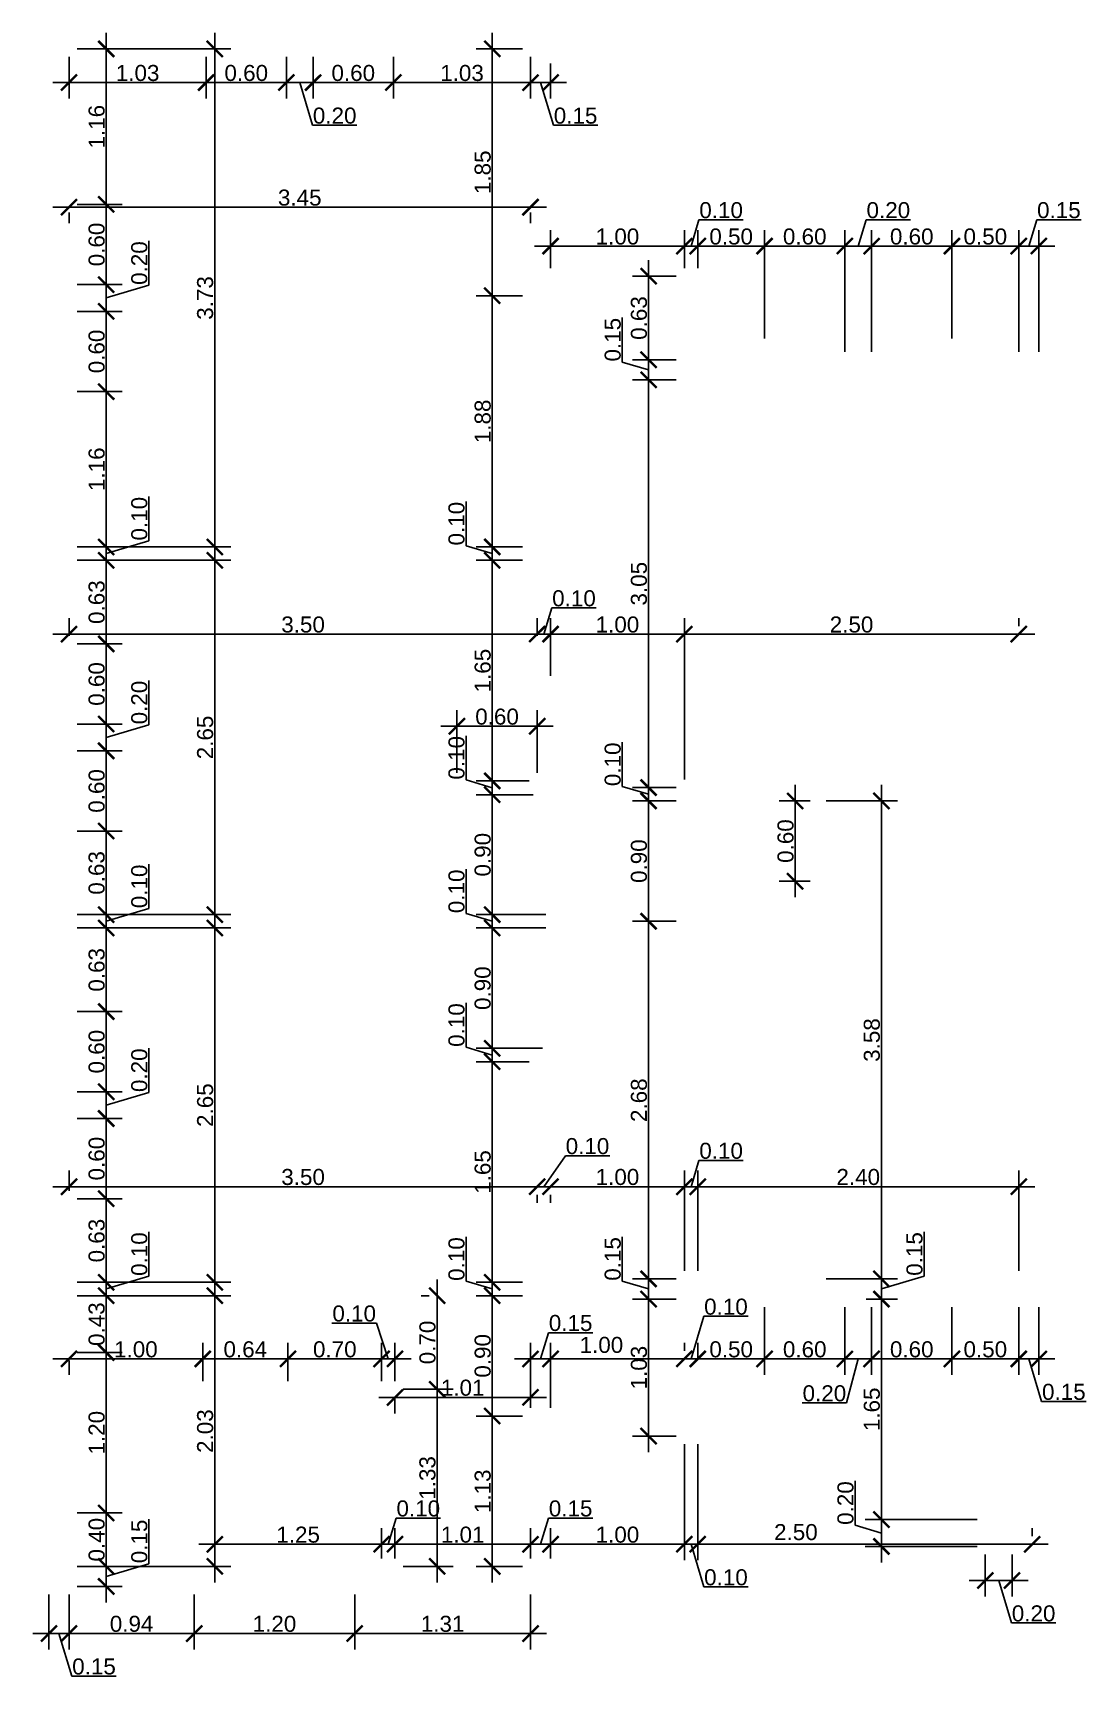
# Model space of a CAD drawing. Header units: inches. Extents: x 2 to 188, y -54 to 24.
# Drawn here: x 144.83 to 152.7, y -0.33 to 11.97 of the extents above; entities that cross this region are included whole.
import ezdxf

# ---------------------------------------------------------------- set-up
doc = ezdxf.new("R2010")
doc.units = ezdxf.units.IN
doc.header["$MEASUREMENT"] = 0
doc.header["$PDMODE"] = 34
doc.styles.get("Standard").update_dxf_attribs({"font": 'arial.ttf'})
doc.dimstyles.new('A100', dxfattribs={"dimscale": 0, "dimtxt": 0.12, "dimasz": 0.12, "dimexe": 0.12, "dimexo": 0.06, "dimgap": 0.01, "dimtad": 1, "dimzin": 0, "dimdsep": 46, "dimtxsty": 'Standard', "dimblk": 'ARCHTICK', "dimcen": 0.09, "dimdle": 0.12, "dimclrd": 1, "dimclre": 1, "dimclrt": 3, "dimadec": 0, "dimazin": 0, "dimtfac": 1, "dimtofl": 0, "dimtmove": 1, "dimatfit": 3, "dimfxl": 1, "dimtolj": 1, "dimtzin": 0, "dimarcsym": 0})

msp = doc.modelspace()

# ---------------------------------------------------------------- blocks, each defined once
blk = doc.blocks.new('_ArchTick')
at = {"color": 0, "linetype": 'ByBlock', "const_width": 0.15}
blk.add_lwpolyline([(-0.5, -0.5), (0.5, 0.5)], dxfattribs=at)
blk = doc.blocks.new('*D217')
at = {"color": 1, "lineweight": -2, "transparency": 16777216}
for p, q in [((145.373, 11.971), (145.373, 10.568)), ((145.155, 11.851), (145.493, 11.851)), ((145.155, 10.688), (145.493, 10.688))]:
    blk.add_line(p, q, dxfattribs=at)
at = {"layer": 'DEFPOINTS', "color": 0, "transparency": 16777216}
for p in [(145.095, 11.851), (145.095, 10.688), (145.373, 10.688)]:
    blk.add_point(p, dxfattribs=at)
at = {"color": 1, "lineweight": -2, "transparency": 16777216, "xscale": 0.12, "yscale": 0.12, "zscale": 0.12}
for p, rotation in [((145.373, 11.851), 90), ((145.373, 10.688), 270)]:
    blk.add_blockref('_ArchTick', p, dxfattribs=dict(at, rotation=rotation))
at = {"color": 3, "transparency": 16777216, "insert": (145.302, 11.269), "char_height": 0.12, "attachment_point": 5, "rotation": 90}
blk.add_mtext('\\A1;1.16', dxfattribs=at)
blk = doc.blocks.new('*D218')
at = {"color": 1, "lineweight": -2, "transparency": 16777216}
for p, q in [((145.373, 10.808), (145.373, 9.968)), ((145.155, 10.688), (145.493, 10.688)), ((145.155, 10.088), (145.493, 10.088))]:
    blk.add_line(p, q, dxfattribs=at)
at = {"layer": 'DEFPOINTS', "color": 0, "transparency": 16777216}
for p in [(145.095, 10.688), (145.095, 10.088), (145.373, 10.088)]:
    blk.add_point(p, dxfattribs=at)
at = {"color": 1, "lineweight": -2, "transparency": 16777216, "xscale": 0.12, "yscale": 0.12, "zscale": 0.12}
for p, rotation in [((145.373, 10.688), 90), ((145.373, 10.088), 270)]:
    blk.add_blockref('_ArchTick', p, dxfattribs=dict(at, rotation=rotation))
at = {"color": 3, "transparency": 16777216, "insert": (145.302, 10.388), "char_height": 0.12, "attachment_point": 5, "rotation": 90}
blk.add_mtext('\\A1;0.60', dxfattribs=at)
blk = doc.blocks.new('*D219')
at = {"color": 1, "lineweight": -2, "transparency": 16777216}
for p, q in [((145.692, 10.084), (145.692, 10.415)), ((145.373, 10.208), (145.373, 9.768)), ((145.155, 10.088), (145.493, 10.088)), ((145.373, 9.988), (145.692, 10.084)), ((145.155, 9.888), (145.493, 9.888))]:
    blk.add_line(p, q, dxfattribs=at)
at = {"layer": 'DEFPOINTS', "color": 0, "transparency": 16777216}
for p in [(145.095, 10.088), (145.095, 9.888), (145.373, 9.888)]:
    blk.add_point(p, dxfattribs=at)
at = {"color": 1, "lineweight": -2, "transparency": 16777216, "xscale": 0.12, "yscale": 0.12, "zscale": 0.12}
for p, rotation in [((145.373, 10.088), 90), ((145.373, 9.888), 270)]:
    blk.add_blockref('_ArchTick', p, dxfattribs=dict(at, rotation=rotation))
at = {"color": 3, "transparency": 16777216, "insert": (145.621, 10.249), "char_height": 0.12, "attachment_point": 5, "rotation": 90}
blk.add_mtext('\\A1;0.20', dxfattribs=at)
blk = doc.blocks.new('*D220')
at = {"color": 1, "lineweight": -2, "transparency": 16777216}
for p, q in [((145.373, 10.008), (145.373, 9.168)), ((145.155, 9.888), (145.493, 9.888)), ((145.155, 9.288), (145.493, 9.288))]:
    blk.add_line(p, q, dxfattribs=at)
at = {"layer": 'DEFPOINTS', "color": 0, "transparency": 16777216}
for p in [(145.095, 9.888), (145.095, 9.288), (145.373, 9.288)]:
    blk.add_point(p, dxfattribs=at)
at = {"color": 1, "lineweight": -2, "transparency": 16777216, "xscale": 0.12, "yscale": 0.12, "zscale": 0.12}
for p, rotation in [((145.373, 9.888), 90), ((145.373, 9.288), 270)]:
    blk.add_blockref('_ArchTick', p, dxfattribs=dict(at, rotation=rotation))
at = {"color": 3, "transparency": 16777216, "insert": (145.302, 9.588), "char_height": 0.12, "attachment_point": 5, "rotation": 90}
blk.add_mtext('\\A1;0.60', dxfattribs=at)
blk = doc.blocks.new('*D221')
at = {"color": 1, "lineweight": -2, "transparency": 16777216}
for p, q in [((145.373, 9.408), (145.373, 8.006)), ((145.155, 9.288), (145.493, 9.288)), ((145.155, 8.126), (145.493, 8.126))]:
    blk.add_line(p, q, dxfattribs=at)
at = {"layer": 'DEFPOINTS', "color": 0, "transparency": 16777216}
for p in [(145.095, 9.288), (145.095, 8.126), (145.373, 8.126)]:
    blk.add_point(p, dxfattribs=at)
at = {"color": 1, "lineweight": -2, "transparency": 16777216, "xscale": 0.12, "yscale": 0.12, "zscale": 0.12}
for p, rotation in [((145.373, 9.288), 90), ((145.373, 8.126), 270)]:
    blk.add_blockref('_ArchTick', p, dxfattribs=dict(at, rotation=rotation))
at = {"color": 3, "transparency": 16777216, "insert": (145.302, 8.707), "char_height": 0.12, "attachment_point": 5, "rotation": 90}
blk.add_mtext('\\A1;1.16', dxfattribs=at)
blk = doc.blocks.new('*D222')
at = {"color": 1, "lineweight": -2, "transparency": 16777216}
for p, q in [((145.692, 8.171), (145.692, 8.503)), ((145.373, 8.246), (145.373, 7.906)), ((145.155, 8.126), (145.493, 8.126)), ((145.373, 8.076), (145.692, 8.171)), ((145.155, 8.026), (145.493, 8.026))]:
    blk.add_line(p, q, dxfattribs=at)
at = {"layer": 'DEFPOINTS', "color": 0, "transparency": 16777216}
for p in [(145.095, 8.126), (145.095, 8.026), (145.373, 8.026)]:
    blk.add_point(p, dxfattribs=at)
at = {"color": 1, "lineweight": -2, "transparency": 16777216, "xscale": 0.12, "yscale": 0.12, "zscale": 0.12}
for p, rotation in [((145.373, 8.126), 90), ((145.373, 8.026), 270)]:
    blk.add_blockref('_ArchTick', p, dxfattribs=dict(at, rotation=rotation))
at = {"color": 3, "transparency": 16777216, "insert": (145.621, 8.337), "char_height": 0.12, "attachment_point": 5, "rotation": 90}
blk.add_mtext('\\A1;0.10', dxfattribs=at)
blk = doc.blocks.new('*D223')
at = {"color": 1, "lineweight": -2, "transparency": 16777216}
for p, q in [((145.373, 8.146), (145.373, 7.281)), ((145.155, 8.026), (145.493, 8.026)), ((145.155, 7.401), (145.493, 7.401))]:
    blk.add_line(p, q, dxfattribs=at)
at = {"layer": 'DEFPOINTS', "color": 0, "transparency": 16777216}
for p in [(145.095, 8.026), (145.095, 7.401), (145.373, 7.401)]:
    blk.add_point(p, dxfattribs=at)
at = {"color": 1, "lineweight": -2, "transparency": 16777216, "xscale": 0.12, "yscale": 0.12, "zscale": 0.12}
for p, rotation in [((145.373, 8.026), 90), ((145.373, 7.401), 270)]:
    blk.add_blockref('_ArchTick', p, dxfattribs=dict(at, rotation=rotation))
at = {"color": 3, "transparency": 16777216, "insert": (145.302, 7.713), "char_height": 0.12, "attachment_point": 5, "rotation": 90}
blk.add_mtext('\\A1;0.63', dxfattribs=at)
blk = doc.blocks.new('*D224')
at = {"color": 1, "lineweight": -2, "transparency": 16777216}
for p, q in [((145.373, 7.521), (145.373, 6.681)), ((145.155, 7.401), (145.493, 7.401)), ((145.155, 6.801), (145.493, 6.801))]:
    blk.add_line(p, q, dxfattribs=at)
at = {"layer": 'DEFPOINTS', "color": 0, "transparency": 16777216}
for p in [(145.095, 7.401), (145.095, 6.801), (145.373, 6.801)]:
    blk.add_point(p, dxfattribs=at)
at = {"color": 1, "lineweight": -2, "transparency": 16777216, "xscale": 0.12, "yscale": 0.12, "zscale": 0.12}
for p, rotation in [((145.373, 7.401), 90), ((145.373, 6.801), 270)]:
    blk.add_blockref('_ArchTick', p, dxfattribs=dict(at, rotation=rotation))
at = {"color": 3, "transparency": 16777216, "insert": (145.302, 7.101), "char_height": 0.12, "attachment_point": 5, "rotation": 90}
blk.add_mtext('\\A1;0.60', dxfattribs=at)
blk = doc.blocks.new('*D225')
at = {"color": 1, "lineweight": -2, "transparency": 16777216}
for p, q in [((145.692, 6.796), (145.692, 7.128)), ((145.373, 6.921), (145.373, 6.481)), ((145.155, 6.801), (145.493, 6.801)), ((145.373, 6.701), (145.692, 6.796)), ((145.155, 6.601), (145.493, 6.601))]:
    blk.add_line(p, q, dxfattribs=at)
at = {"layer": 'DEFPOINTS', "color": 0, "transparency": 16777216}
for p in [(145.095, 6.801), (145.095, 6.601), (145.373, 6.601)]:
    blk.add_point(p, dxfattribs=at)
at = {"color": 1, "lineweight": -2, "transparency": 16777216, "xscale": 0.12, "yscale": 0.12, "zscale": 0.12}
for p, rotation in [((145.373, 6.801), 90), ((145.373, 6.601), 270)]:
    blk.add_blockref('_ArchTick', p, dxfattribs=dict(at, rotation=rotation))
at = {"color": 3, "transparency": 16777216, "insert": (145.621, 6.962), "char_height": 0.12, "attachment_point": 5, "rotation": 90}
blk.add_mtext('\\A1;0.20', dxfattribs=at)
blk = doc.blocks.new('*D226')
at = {"color": 1, "lineweight": -2, "transparency": 16777216}
for p, q in [((145.373, 6.721), (145.373, 5.881)), ((145.155, 6.601), (145.493, 6.601)), ((145.155, 6.001), (145.493, 6.001))]:
    blk.add_line(p, q, dxfattribs=at)
at = {"layer": 'DEFPOINTS', "color": 0, "transparency": 16777216}
for p in [(145.095, 6.601), (145.095, 6.001), (145.373, 6.001)]:
    blk.add_point(p, dxfattribs=at)
at = {"color": 1, "lineweight": -2, "transparency": 16777216, "xscale": 0.12, "yscale": 0.12, "zscale": 0.12}
for p, rotation in [((145.373, 6.601), 90), ((145.373, 6.001), 270)]:
    blk.add_blockref('_ArchTick', p, dxfattribs=dict(at, rotation=rotation))
at = {"color": 3, "transparency": 16777216, "insert": (145.302, 6.301), "char_height": 0.12, "attachment_point": 5, "rotation": 90}
blk.add_mtext('\\A1;0.60', dxfattribs=at)
blk = doc.blocks.new('*D227')
at = {"color": 1, "lineweight": -2, "transparency": 16777216}
for p, q in [((145.373, 6.121), (145.373, 5.256)), ((145.155, 6.001), (145.493, 6.001)), ((145.155, 5.376), (145.493, 5.376))]:
    blk.add_line(p, q, dxfattribs=at)
at = {"layer": 'DEFPOINTS', "color": 0, "transparency": 16777216}
for p in [(145.095, 6.001), (145.095, 5.376), (145.373, 5.376)]:
    blk.add_point(p, dxfattribs=at)
at = {"color": 1, "lineweight": -2, "transparency": 16777216, "xscale": 0.12, "yscale": 0.12, "zscale": 0.12}
for p, rotation in [((145.373, 6.001), 90), ((145.373, 5.376), 270)]:
    blk.add_blockref('_ArchTick', p, dxfattribs=dict(at, rotation=rotation))
at = {"color": 3, "transparency": 16777216, "insert": (145.302, 5.688), "char_height": 0.12, "attachment_point": 5, "rotation": 90}
blk.add_mtext('\\A1;0.63', dxfattribs=at)
blk = doc.blocks.new('*D228')
at = {"color": 1, "lineweight": -2, "transparency": 16777216}
for p, q in [((145.692, 5.421), (145.692, 5.753)), ((145.373, 5.496), (145.373, 5.156)), ((145.373, 5.326), (145.692, 5.421)), ((145.155, 5.376), (145.493, 5.376)), ((145.155, 5.276), (145.493, 5.276))]:
    blk.add_line(p, q, dxfattribs=at)
at = {"layer": 'DEFPOINTS', "color": 0, "transparency": 16777216}
for p in [(145.095, 5.376), (145.095, 5.276), (145.373, 5.276)]:
    blk.add_point(p, dxfattribs=at)
at = {"color": 1, "lineweight": -2, "transparency": 16777216, "xscale": 0.12, "yscale": 0.12, "zscale": 0.12}
for p, rotation in [((145.373, 5.376), 90), ((145.373, 5.276), 270)]:
    blk.add_blockref('_ArchTick', p, dxfattribs=dict(at, rotation=rotation))
at = {"color": 3, "transparency": 16777216, "insert": (145.621, 5.587), "char_height": 0.12, "attachment_point": 5, "rotation": 90}
blk.add_mtext('\\A1;0.10', dxfattribs=at)
blk = doc.blocks.new('*D229')
at = {"color": 1, "lineweight": -2, "transparency": 16777216}
for p, q in [((145.373, 5.396), (145.373, 4.531)), ((145.155, 5.276), (145.493, 5.276)), ((145.155, 4.651), (145.493, 4.651))]:
    blk.add_line(p, q, dxfattribs=at)
at = {"layer": 'DEFPOINTS', "color": 0, "transparency": 16777216}
for p in [(145.095, 5.276), (145.095, 4.651), (145.373, 4.651)]:
    blk.add_point(p, dxfattribs=at)
at = {"color": 1, "lineweight": -2, "transparency": 16777216, "xscale": 0.12, "yscale": 0.12, "zscale": 0.12}
for p, rotation in [((145.373, 5.276), 90), ((145.373, 4.651), 270)]:
    blk.add_blockref('_ArchTick', p, dxfattribs=dict(at, rotation=rotation))
at = {"color": 3, "transparency": 16777216, "insert": (145.302, 4.963), "char_height": 0.12, "attachment_point": 5, "rotation": 90}
blk.add_mtext('\\A1;0.63', dxfattribs=at)
blk = doc.blocks.new('*D230')
at = {"color": 1, "lineweight": -2, "transparency": 16777216}
for p, q in [((145.373, 4.771), (145.373, 3.931)), ((145.155, 4.651), (145.493, 4.651)), ((145.155, 4.051), (145.493, 4.051))]:
    blk.add_line(p, q, dxfattribs=at)
at = {"layer": 'DEFPOINTS', "color": 0, "transparency": 16777216}
for p in [(145.095, 4.651), (145.095, 4.051), (145.373, 4.051)]:
    blk.add_point(p, dxfattribs=at)
at = {"color": 1, "lineweight": -2, "transparency": 16777216, "xscale": 0.12, "yscale": 0.12, "zscale": 0.12}
for p, rotation in [((145.373, 4.651), 90), ((145.373, 4.051), 270)]:
    blk.add_blockref('_ArchTick', p, dxfattribs=dict(at, rotation=rotation))
at = {"color": 3, "transparency": 16777216, "insert": (145.302, 4.351), "char_height": 0.12, "attachment_point": 5, "rotation": 90}
blk.add_mtext('\\A1;0.60', dxfattribs=at)
blk = doc.blocks.new('*D231')
at = {"color": 1, "lineweight": -2, "transparency": 16777216}
for p, q in [((145.692, 4.046), (145.692, 4.378)), ((145.373, 4.171), (145.373, 3.731)), ((145.155, 4.051), (145.493, 4.051)), ((145.373, 3.951), (145.692, 4.046)), ((145.155, 3.851), (145.493, 3.851))]:
    blk.add_line(p, q, dxfattribs=at)
at = {"layer": 'DEFPOINTS', "color": 0, "transparency": 16777216}
for p in [(145.095, 4.051), (145.095, 3.851), (145.373, 3.851)]:
    blk.add_point(p, dxfattribs=at)
at = {"color": 1, "lineweight": -2, "transparency": 16777216, "xscale": 0.12, "yscale": 0.12, "zscale": 0.12}
for p, rotation in [((145.373, 4.051), 90), ((145.373, 3.851), 270)]:
    blk.add_blockref('_ArchTick', p, dxfattribs=dict(at, rotation=rotation))
at = {"color": 3, "transparency": 16777216, "insert": (145.621, 4.212), "char_height": 0.12, "attachment_point": 5, "rotation": 90}
blk.add_mtext('\\A1;0.20', dxfattribs=at)
blk = doc.blocks.new('*D232')
at = {"color": 1, "lineweight": -2, "transparency": 16777216}
for p, q in [((145.373, 3.971), (145.373, 3.131)), ((145.155, 3.851), (145.493, 3.851)), ((145.155, 3.251), (145.493, 3.251))]:
    blk.add_line(p, q, dxfattribs=at)
at = {"layer": 'DEFPOINTS', "color": 0, "transparency": 16777216}
for p in [(145.095, 3.851), (145.095, 3.251), (145.373, 3.251)]:
    blk.add_point(p, dxfattribs=at)
at = {"color": 1, "lineweight": -2, "transparency": 16777216, "xscale": 0.12, "yscale": 0.12, "zscale": 0.12}
for p, rotation in [((145.373, 3.851), 90), ((145.373, 3.251), 270)]:
    blk.add_blockref('_ArchTick', p, dxfattribs=dict(at, rotation=rotation))
at = {"color": 3, "transparency": 16777216, "insert": (145.302, 3.551), "char_height": 0.12, "attachment_point": 5, "rotation": 90}
blk.add_mtext('\\A1;0.60', dxfattribs=at)
blk = doc.blocks.new('*D233')
at = {"color": 1, "lineweight": -2, "transparency": 16777216}
for p, q in [((145.373, 3.371), (145.373, 2.506)), ((145.155, 3.251), (145.493, 3.251)), ((145.155, 2.626), (145.493, 2.626))]:
    blk.add_line(p, q, dxfattribs=at)
at = {"layer": 'DEFPOINTS', "color": 0, "transparency": 16777216}
for p in [(145.095, 3.251), (145.095, 2.626), (145.373, 2.626)]:
    blk.add_point(p, dxfattribs=at)
at = {"color": 1, "lineweight": -2, "transparency": 16777216, "xscale": 0.12, "yscale": 0.12, "zscale": 0.12}
for p, rotation in [((145.373, 3.251), 90), ((145.373, 2.626), 270)]:
    blk.add_blockref('_ArchTick', p, dxfattribs=dict(at, rotation=rotation))
at = {"color": 3, "transparency": 16777216, "insert": (145.302, 2.938), "char_height": 0.12, "attachment_point": 5, "rotation": 90}
blk.add_mtext('\\A1;0.63', dxfattribs=at)
blk = doc.blocks.new('*D234')
at = {"color": 1, "lineweight": -2, "transparency": 16777216}
for p, q in [((145.692, 2.671), (145.692, 3.003)), ((145.373, 2.746), (145.373, 2.406)), ((145.155, 2.626), (145.493, 2.626)), ((145.373, 2.576), (145.692, 2.671)), ((145.155, 2.526), (145.493, 2.526))]:
    blk.add_line(p, q, dxfattribs=at)
at = {"layer": 'DEFPOINTS', "color": 0, "transparency": 16777216}
for p in [(145.095, 2.626), (145.095, 2.526), (145.373, 2.526)]:
    blk.add_point(p, dxfattribs=at)
at = {"color": 1, "lineweight": -2, "transparency": 16777216, "xscale": 0.12, "yscale": 0.12, "zscale": 0.12}
for p, rotation in [((145.373, 2.626), 90), ((145.373, 2.526), 270)]:
    blk.add_blockref('_ArchTick', p, dxfattribs=dict(at, rotation=rotation))
at = {"color": 3, "transparency": 16777216, "insert": (145.621, 2.837), "char_height": 0.12, "attachment_point": 5, "rotation": 90}
blk.add_mtext('\\A1;0.10', dxfattribs=at)
blk = doc.blocks.new('*D235')
at = {"color": 1, "lineweight": -2, "transparency": 16777216}
for p, q in [((145.373, 2.646), (145.373, 1.981)), ((145.155, 2.526), (145.493, 2.526)), ((145.155, 2.101), (145.493, 2.101))]:
    blk.add_line(p, q, dxfattribs=at)
at = {"layer": 'DEFPOINTS', "color": 0, "transparency": 16777216}
for p in [(145.095, 2.526), (145.095, 2.101), (145.373, 2.101)]:
    blk.add_point(p, dxfattribs=at)
at = {"color": 1, "lineweight": -2, "transparency": 16777216, "xscale": 0.12, "yscale": 0.12, "zscale": 0.12}
for p, rotation in [((145.373, 2.526), 90), ((145.373, 2.101), 270)]:
    blk.add_blockref('_ArchTick', p, dxfattribs=dict(at, rotation=rotation))
at = {"color": 3, "transparency": 16777216, "insert": (145.302, 2.313), "char_height": 0.12, "attachment_point": 5, "rotation": 90}
blk.add_mtext('\\A1;0.43', dxfattribs=at)
blk = doc.blocks.new('*D236')
at = {"color": 1, "lineweight": -2, "transparency": 16777216}
for p, q in [((145.373, 2.221), (145.373, 0.781)), ((145.155, 2.101), (145.493, 2.101)), ((145.155, 0.901), (145.493, 0.901))]:
    blk.add_line(p, q, dxfattribs=at)
at = {"layer": 'DEFPOINTS', "color": 0, "transparency": 16777216}
for p in [(145.095, 2.101), (145.095, 0.901), (145.373, 0.901)]:
    blk.add_point(p, dxfattribs=at)
at = {"color": 1, "lineweight": -2, "transparency": 16777216, "xscale": 0.12, "yscale": 0.12, "zscale": 0.12}
for p, rotation in [((145.373, 2.101), 90), ((145.373, 0.901), 270)]:
    blk.add_blockref('_ArchTick', p, dxfattribs=dict(at, rotation=rotation))
at = {"color": 3, "transparency": 16777216, "insert": (145.302, 1.501), "char_height": 0.12, "attachment_point": 5, "rotation": 90}
blk.add_mtext('\\A1;1.20', dxfattribs=at)
blk = doc.blocks.new('*D237')
at = {"color": 1, "lineweight": -2, "transparency": 16777216}
for p, q in [((145.373, 1.021), (145.373, 0.381)), ((145.155, 0.901), (145.493, 0.901)), ((145.155, 0.501), (145.493, 0.501))]:
    blk.add_line(p, q, dxfattribs=at)
at = {"layer": 'DEFPOINTS', "color": 0, "transparency": 16777216}
for p in [(145.095, 0.901), (145.095, 0.501), (145.373, 0.501)]:
    blk.add_point(p, dxfattribs=at)
at = {"color": 1, "lineweight": -2, "transparency": 16777216, "xscale": 0.12, "yscale": 0.12, "zscale": 0.12}
for p, rotation in [((145.373, 0.901), 90), ((145.373, 0.501), 270)]:
    blk.add_blockref('_ArchTick', p, dxfattribs=dict(at, rotation=rotation))
at = {"color": 3, "transparency": 16777216, "insert": (145.302, 0.701), "char_height": 0.12, "attachment_point": 5, "rotation": 90}
blk.add_mtext('\\A1;0.40', dxfattribs=at)
blk = doc.blocks.new('*D238')
at = {"color": 1, "lineweight": -2, "transparency": 16777216}
for p, q in [((145.692, 0.521), (145.692, 0.854)), ((145.373, 0.621), (145.373, 0.231)), ((145.155, 0.501), (145.493, 0.501)), ((145.373, 0.426), (145.692, 0.521)), ((145.155, 0.351), (145.493, 0.351))]:
    blk.add_line(p, q, dxfattribs=at)
at = {"layer": 'DEFPOINTS', "color": 0, "transparency": 16777216}
for p in [(145.095, 0.501), (145.095, 0.351), (145.373, 0.351)]:
    blk.add_point(p, dxfattribs=at)
at = {"color": 1, "lineweight": -2, "transparency": 16777216, "xscale": 0.12, "yscale": 0.12, "zscale": 0.12}
for p, rotation in [((145.373, 0.501), 90), ((145.373, 0.351), 270)]:
    blk.add_blockref('_ArchTick', p, dxfattribs=dict(at, rotation=rotation))
at = {"color": 3, "transparency": 16777216, "insert": (145.621, 0.688), "char_height": 0.12, "attachment_point": 5, "rotation": 90}
blk.add_mtext('\\A1;0.15', dxfattribs=at)
blk = doc.blocks.new('*D239')
at = {"color": 1, "lineweight": -2, "transparency": 16777216}
for p, q in [((146.185, 11.971), (146.185, 8.006)), ((145.155, 11.851), (146.305, 11.851)), ((145.155, 8.126), (146.305, 8.126))]:
    blk.add_line(p, q, dxfattribs=at)
at = {"layer": 'DEFPOINTS', "color": 0, "transparency": 16777216}
for p in [(145.095, 11.851), (145.095, 8.126), (146.185, 8.126)]:
    blk.add_point(p, dxfattribs=at)
at = {"color": 1, "lineweight": -2, "transparency": 16777216, "xscale": 0.12, "yscale": 0.12, "zscale": 0.12}
for p, rotation in [((146.185, 11.851), 90), ((146.185, 8.126), 270)]:
    blk.add_blockref('_ArchTick', p, dxfattribs=dict(at, rotation=rotation))
at = {"color": 3, "transparency": 16777216, "insert": (146.113, 9.988), "char_height": 0.12, "attachment_point": 5, "rotation": 90}
blk.add_mtext('\\A1;3.73', dxfattribs=at)
blk = doc.blocks.new('*D241')
at = {"color": 1, "lineweight": -2, "transparency": 16777216}
for p, q in [((146.185, 8.146), (146.185, 5.256)), ((145.155, 8.026), (146.305, 8.026)), ((145.155, 5.376), (146.305, 5.376))]:
    blk.add_line(p, q, dxfattribs=at)
at = {"layer": 'DEFPOINTS', "color": 0, "transparency": 16777216}
for p in [(145.095, 8.026), (145.095, 5.376), (146.185, 5.376)]:
    blk.add_point(p, dxfattribs=at)
at = {"color": 1, "lineweight": -2, "transparency": 16777216, "xscale": 0.12, "yscale": 0.12, "zscale": 0.12}
for p, rotation in [((146.185, 8.026), 90), ((146.185, 5.376), 270)]:
    blk.add_blockref('_ArchTick', p, dxfattribs=dict(at, rotation=rotation))
at = {"color": 3, "transparency": 16777216, "insert": (146.113, 6.701), "char_height": 0.12, "attachment_point": 5, "rotation": 90}
blk.add_mtext('\\A1;2.65', dxfattribs=at)
blk = doc.blocks.new('*D243')
at = {"color": 1, "lineweight": -2, "transparency": 16777216}
for p, q in [((146.185, 5.396), (146.185, 2.506)), ((145.155, 5.276), (146.305, 5.276)), ((145.155, 2.626), (146.305, 2.626))]:
    blk.add_line(p, q, dxfattribs=at)
at = {"layer": 'DEFPOINTS', "color": 0, "transparency": 16777216}
for p in [(145.095, 5.276), (145.095, 2.626), (146.185, 2.626)]:
    blk.add_point(p, dxfattribs=at)
at = {"color": 1, "lineweight": -2, "transparency": 16777216, "xscale": 0.12, "yscale": 0.12, "zscale": 0.12}
for p, rotation in [((146.185, 5.276), 90), ((146.185, 2.626), 270)]:
    blk.add_blockref('_ArchTick', p, dxfattribs=dict(at, rotation=rotation))
at = {"color": 3, "transparency": 16777216, "insert": (146.113, 3.951), "char_height": 0.12, "attachment_point": 5, "rotation": 90}
blk.add_mtext('\\A1;2.65', dxfattribs=at)
blk = doc.blocks.new('*D245')
at = {"color": 1, "lineweight": -2, "transparency": 16777216}
for p, q in [((146.185, 2.646), (146.185, 0.381)), ((145.155, 2.526), (146.305, 2.526)), ((145.155, 0.501), (146.305, 0.501))]:
    blk.add_line(p, q, dxfattribs=at)
at = {"layer": 'DEFPOINTS', "color": 0, "transparency": 16777216}
for p in [(145.095, 2.526), (145.095, 0.501), (146.185, 0.501)]:
    blk.add_point(p, dxfattribs=at)
at = {"color": 1, "lineweight": -2, "transparency": 16777216, "xscale": 0.12, "yscale": 0.12, "zscale": 0.12}
for p, rotation in [((146.185, 2.526), 90), ((146.185, 0.501), 270)]:
    blk.add_blockref('_ArchTick', p, dxfattribs=dict(at, rotation=rotation))
at = {"color": 3, "transparency": 16777216, "insert": (146.113, 1.513), "char_height": 0.12, "attachment_point": 5, "rotation": 90}
blk.add_mtext('\\A1;2.03', dxfattribs=at)
blk = doc.blocks.new('*D246')
at = {"color": 1, "lineweight": -2, "transparency": 16777216}
for p, q in [((148.259, 11.971), (148.259, 9.885)), ((148.485, 11.851), (148.139, 11.851)), ((148.485, 10.005), (148.139, 10.005))]:
    blk.add_line(p, q, dxfattribs=at)
at = {"layer": 'DEFPOINTS', "color": 0, "transparency": 16777216}
for p in [(148.545, 11.851), (148.259, 10.005), (148.545, 10.005)]:
    blk.add_point(p, dxfattribs=at)
at = {"color": 1, "lineweight": -2, "transparency": 16777216, "xscale": 0.12, "yscale": 0.12, "zscale": 0.12}
for p, rotation in [((148.259, 11.851), 90), ((148.259, 10.005), 270)]:
    blk.add_blockref('_ArchTick', p, dxfattribs=dict(at, rotation=rotation))
at = {"color": 3, "transparency": 16777216, "insert": (148.188, 10.928), "char_height": 0.12, "attachment_point": 5, "rotation": 90}
blk.add_mtext('\\A1;1.85', dxfattribs=at)
blk = doc.blocks.new('*D247')
at = {"color": 1, "lineweight": -2, "transparency": 16777216}
for p, q in [((148.259, 10.125), (148.259, 8.006)), ((148.485, 10.005), (148.139, 10.005)), ((148.485, 8.126), (148.139, 8.126))]:
    blk.add_line(p, q, dxfattribs=at)
at = {"layer": 'DEFPOINTS', "color": 0, "transparency": 16777216}
for p in [(148.545, 10.005), (148.259, 8.126), (148.545, 8.126)]:
    blk.add_point(p, dxfattribs=at)
at = {"color": 1, "lineweight": -2, "transparency": 16777216, "xscale": 0.12, "yscale": 0.12, "zscale": 0.12}
for p, rotation in [((148.259, 10.005), 90), ((148.259, 8.126), 270)]:
    blk.add_blockref('_ArchTick', p, dxfattribs=dict(at, rotation=rotation))
at = {"color": 3, "transparency": 16777216, "insert": (148.188, 9.065), "char_height": 0.12, "attachment_point": 5, "rotation": 90}
blk.add_mtext('\\A1;1.88', dxfattribs=at)
blk = doc.blocks.new('*D248')
at = {"color": 1, "lineweight": -2, "transparency": 16777216}
for p, q in [((148.063, 8.134), (148.063, 8.466)), ((148.259, 8.246), (148.259, 7.906)), ((148.259, 8.076), (148.063, 8.134)), ((148.485, 8.126), (148.139, 8.126)), ((148.485, 8.026), (148.139, 8.026))]:
    blk.add_line(p, q, dxfattribs=at)
at = {"layer": 'DEFPOINTS', "color": 0, "transparency": 16777216}
for p in [(148.545, 8.126), (148.259, 8.026), (148.545, 8.026)]:
    blk.add_point(p, dxfattribs=at)
at = {"color": 1, "lineweight": -2, "transparency": 16777216, "xscale": 0.12, "yscale": 0.12, "zscale": 0.12}
for p, rotation in [((148.259, 8.126), 90), ((148.259, 8.026), 270)]:
    blk.add_blockref('_ArchTick', p, dxfattribs=dict(at, rotation=rotation))
at = {"color": 3, "transparency": 16777216, "insert": (147.992, 8.3), "char_height": 0.12, "attachment_point": 5, "rotation": 90}
blk.add_mtext('\\A1;0.10', dxfattribs=at)
blk = doc.blocks.new('*D249')
at = {"color": 1, "lineweight": -2, "transparency": 16777216}
for p, q in [((148.259, 8.146), (148.259, 6.256)), ((148.485, 8.026), (148.139, 8.026)), ((148.535, 6.376), (148.139, 6.376))]:
    blk.add_line(p, q, dxfattribs=at)
at = {"layer": 'DEFPOINTS', "color": 0, "transparency": 16777216}
for p in [(148.545, 8.026), (148.259, 6.376), (148.595, 6.376)]:
    blk.add_point(p, dxfattribs=at)
at = {"color": 1, "lineweight": -2, "transparency": 16777216, "xscale": 0.12, "yscale": 0.12, "zscale": 0.12}
for p, rotation in [((148.259, 8.026), 90), ((148.259, 6.376), 270)]:
    blk.add_blockref('_ArchTick', p, dxfattribs=dict(at, rotation=rotation))
at = {"color": 3, "transparency": 16777216, "insert": (148.188, 7.201), "char_height": 0.12, "attachment_point": 5, "rotation": 90}
blk.add_mtext('\\A1;1.65', dxfattribs=at)
blk = doc.blocks.new('*D250')
at = {"color": 1, "lineweight": -2, "transparency": 16777216}
for p, q in [((148.063, 6.383), (148.063, 6.714)), ((148.259, 6.496), (148.259, 6.153)), ((148.259, 6.324), (148.063, 6.383)), ((148.535, 6.376), (148.139, 6.376)), ((148.564, 6.273), (148.139, 6.273))]:
    blk.add_line(p, q, dxfattribs=at)
at = {"layer": 'DEFPOINTS', "color": 0, "transparency": 16777216}
for p in [(148.259, 6.273), (148.595, 6.376), (148.624, 6.273)]:
    blk.add_point(p, dxfattribs=at)
at = {"color": 1, "lineweight": -2, "transparency": 16777216, "xscale": 0.12, "yscale": 0.12, "zscale": 0.12}
for p, rotation in [((148.259, 6.376), 90), ((148.259, 6.273), 270)]:
    blk.add_blockref('_ArchTick', p, dxfattribs=dict(at, rotation=rotation))
at = {"color": 3, "transparency": 16777216, "insert": (147.992, 6.549), "char_height": 0.12, "attachment_point": 5, "rotation": 90}
blk.add_mtext('\\A1;0.10', dxfattribs=at)
blk = doc.blocks.new('*D251')
at = {"color": 1, "lineweight": -2, "transparency": 16777216}
for p, q in [((148.564, 6.273), (148.139, 6.273)), ((148.259, 6.393), (148.259, 5.256)), ((148.66, 5.376), (148.139, 5.376))]:
    blk.add_line(p, q, dxfattribs=at)
at = {"layer": 'DEFPOINTS', "color": 0, "transparency": 16777216}
for p in [(148.624, 6.273), (148.259, 5.376), (148.72, 5.376)]:
    blk.add_point(p, dxfattribs=at)
at = {"color": 1, "lineweight": -2, "transparency": 16777216, "xscale": 0.12, "yscale": 0.12, "zscale": 0.12}
for p, rotation in [((148.259, 6.273), 90), ((148.259, 5.376), 270)]:
    blk.add_blockref('_ArchTick', p, dxfattribs=dict(at, rotation=rotation))
at = {"color": 3, "transparency": 16777216, "insert": (148.188, 5.824), "char_height": 0.12, "attachment_point": 5, "rotation": 90}
blk.add_mtext('\\A1;0.90', dxfattribs=at)
blk = doc.blocks.new('*D252')
at = {"color": 1, "lineweight": -2, "transparency": 16777216}
for p, q in [((148.063, 5.384), (148.063, 5.716)), ((148.259, 5.496), (148.259, 5.156)), ((148.259, 5.326), (148.063, 5.384)), ((148.66, 5.376), (148.139, 5.376)), ((148.66, 5.276), (148.139, 5.276))]:
    blk.add_line(p, q, dxfattribs=at)
at = {"layer": 'DEFPOINTS', "color": 0, "transparency": 16777216}
for p in [(148.72, 5.376), (148.259, 5.276), (148.72, 5.276)]:
    blk.add_point(p, dxfattribs=at)
at = {"color": 1, "lineweight": -2, "transparency": 16777216, "xscale": 0.12, "yscale": 0.12, "zscale": 0.12}
for p, rotation in [((148.259, 5.376), 90), ((148.259, 5.276), 270)]:
    blk.add_blockref('_ArchTick', p, dxfattribs=dict(at, rotation=rotation))
at = {"color": 3, "transparency": 16777216, "insert": (147.992, 5.55), "char_height": 0.12, "attachment_point": 5, "rotation": 90}
blk.add_mtext('\\A1;0.10', dxfattribs=at)
blk = doc.blocks.new('*D253')
at = {"color": 1, "lineweight": -2, "transparency": 16777216}
for p, q in [((148.259, 5.396), (148.259, 4.256)), ((148.66, 5.276), (148.139, 5.276)), ((148.635, 4.376), (148.139, 4.376))]:
    blk.add_line(p, q, dxfattribs=at)
at = {"layer": 'DEFPOINTS', "color": 0, "transparency": 16777216}
for p in [(148.72, 5.276), (148.259, 4.376), (148.695, 4.376)]:
    blk.add_point(p, dxfattribs=at)
at = {"color": 1, "lineweight": -2, "transparency": 16777216, "xscale": 0.12, "yscale": 0.12, "zscale": 0.12}
for p, rotation in [((148.259, 5.276), 90), ((148.259, 4.376), 270)]:
    blk.add_blockref('_ArchTick', p, dxfattribs=dict(at, rotation=rotation))
at = {"color": 3, "transparency": 16777216, "insert": (148.188, 4.826), "char_height": 0.12, "attachment_point": 5, "rotation": 90}
blk.add_mtext('\\A1;0.90', dxfattribs=at)
blk = doc.blocks.new('*D254')
at = {"color": 1, "lineweight": -2, "transparency": 16777216}
for p, q in [((148.063, 4.384), (148.063, 4.716)), ((148.259, 4.496), (148.259, 4.156)), ((148.259, 4.326), (148.063, 4.384)), ((148.635, 4.376), (148.139, 4.376)), ((148.535, 4.276), (148.139, 4.276))]:
    blk.add_line(p, q, dxfattribs=at)
at = {"layer": 'DEFPOINTS', "color": 0, "transparency": 16777216}
for p in [(148.695, 4.376), (148.259, 4.276), (148.595, 4.276)]:
    blk.add_point(p, dxfattribs=at)
at = {"color": 1, "lineweight": -2, "transparency": 16777216, "xscale": 0.12, "yscale": 0.12, "zscale": 0.12}
for p, rotation in [((148.259, 4.376), 90), ((148.259, 4.276), 270)]:
    blk.add_blockref('_ArchTick', p, dxfattribs=dict(at, rotation=rotation))
at = {"color": 3, "transparency": 16777216, "insert": (147.992, 4.55), "char_height": 0.12, "attachment_point": 5, "rotation": 90}
blk.add_mtext('\\A1;0.10', dxfattribs=at)
blk = doc.blocks.new('*D255')
at = {"color": 1, "lineweight": -2, "transparency": 16777216}
for p, q in [((148.259, 4.396), (148.259, 2.506)), ((148.535, 4.276), (148.139, 4.276)), ((148.485, 2.626), (148.139, 2.626))]:
    blk.add_line(p, q, dxfattribs=at)
at = {"layer": 'DEFPOINTS', "color": 0, "transparency": 16777216}
for p in [(148.595, 4.276), (148.259, 2.626), (148.545, 2.626)]:
    blk.add_point(p, dxfattribs=at)
at = {"color": 1, "lineweight": -2, "transparency": 16777216, "xscale": 0.12, "yscale": 0.12, "zscale": 0.12}
for p, rotation in [((148.259, 4.276), 90), ((148.259, 2.626), 270)]:
    blk.add_blockref('_ArchTick', p, dxfattribs=dict(at, rotation=rotation))
at = {"color": 3, "transparency": 16777216, "insert": (148.188, 3.451), "char_height": 0.12, "attachment_point": 5, "rotation": 90}
blk.add_mtext('\\A1;1.65', dxfattribs=at)
blk = doc.blocks.new('*D256')
at = {"color": 1, "lineweight": -2, "transparency": 16777216}
for p, q in [((148.063, 2.634), (148.063, 2.966)), ((148.259, 2.746), (148.259, 2.406)), ((148.259, 2.576), (148.063, 2.634)), ((148.485, 2.626), (148.139, 2.626)), ((148.485, 2.526), (148.139, 2.526))]:
    blk.add_line(p, q, dxfattribs=at)
at = {"layer": 'DEFPOINTS', "color": 0, "transparency": 16777216}
for p in [(148.545, 2.626), (148.259, 2.526), (148.545, 2.526)]:
    blk.add_point(p, dxfattribs=at)
at = {"color": 1, "lineweight": -2, "transparency": 16777216, "xscale": 0.12, "yscale": 0.12, "zscale": 0.12}
for p, rotation in [((148.259, 2.626), 90), ((148.259, 2.526), 270)]:
    blk.add_blockref('_ArchTick', p, dxfattribs=dict(at, rotation=rotation))
at = {"color": 3, "transparency": 16777216, "insert": (147.992, 2.8), "char_height": 0.12, "attachment_point": 5, "rotation": 90}
blk.add_mtext('\\A1;0.10', dxfattribs=at)
blk = doc.blocks.new('*D257')
at = {"color": 1, "lineweight": -2, "transparency": 16777216}
for p, q in [((148.259, 2.646), (148.259, 1.506)), ((148.485, 2.526), (148.139, 2.526)), ((148.485, 1.626), (148.139, 1.626))]:
    blk.add_line(p, q, dxfattribs=at)
at = {"layer": 'DEFPOINTS', "color": 0, "transparency": 16777216}
for p in [(148.545, 2.526), (148.259, 1.626), (148.545, 1.626)]:
    blk.add_point(p, dxfattribs=at)
at = {"color": 1, "lineweight": -2, "transparency": 16777216, "xscale": 0.12, "yscale": 0.12, "zscale": 0.12}
for p, rotation in [((148.259, 2.526), 90), ((148.259, 1.626), 270)]:
    blk.add_blockref('_ArchTick', p, dxfattribs=dict(at, rotation=rotation))
at = {"color": 3, "transparency": 16777216, "insert": (148.188, 2.076), "char_height": 0.12, "attachment_point": 5, "rotation": 90}
blk.add_mtext('\\A1;0.90', dxfattribs=at)
blk = doc.blocks.new('*D258')
at = {"color": 1, "lineweight": -2, "transparency": 16777216}
for p, q in [((148.259, 1.746), (148.259, 0.381)), ((148.485, 1.626), (148.139, 1.626)), ((148.485, 0.501), (148.139, 0.501))]:
    blk.add_line(p, q, dxfattribs=at)
at = {"layer": 'DEFPOINTS', "color": 0, "transparency": 16777216}
for p in [(148.545, 1.626), (148.259, 0.501), (148.545, 0.501)]:
    blk.add_point(p, dxfattribs=at)
at = {"color": 1, "lineweight": -2, "transparency": 16777216, "xscale": 0.12, "yscale": 0.12, "zscale": 0.12}
for p, rotation in [((148.259, 1.626), 90), ((148.259, 0.501), 270)]:
    blk.add_blockref('_ArchTick', p, dxfattribs=dict(at, rotation=rotation))
at = {"color": 3, "transparency": 16777216, "insert": (148.188, 1.063), "char_height": 0.12, "attachment_point": 5, "rotation": 90}
blk.add_mtext('\\A1;1.13', dxfattribs=at)
blk = doc.blocks.new('*D259')
at = {"color": 1, "lineweight": -2, "transparency": 16777216}
for p, q in [((147.847, 0.381), (147.847, 1.946)), ((147.592, 1.826), (147.967, 1.826)), ((147.592, 0.501), (147.967, 0.501))]:
    blk.add_line(p, q, dxfattribs=at)
at = {"layer": 'DEFPOINTS', "color": 0, "transparency": 16777216}
for p in [(147.532, 1.826), (147.847, 1.826), (147.532, 0.501)]:
    blk.add_point(p, dxfattribs=at)
at = {"color": 1, "lineweight": -2, "transparency": 16777216, "xscale": 0.12, "yscale": 0.12, "zscale": 0.12}
for p, rotation in [((147.847, 1.826), 90), ((147.847, 0.501), 270)]:
    blk.add_blockref('_ArchTick', p, dxfattribs=dict(at, rotation=rotation))
at = {"color": 3, "transparency": 16777216, "insert": (147.775, 1.163), "char_height": 0.12, "attachment_point": 5, "rotation": 90}
blk.add_mtext('\\A1;1.33', dxfattribs=at)
blk = doc.blocks.new('*D261')
at = {"color": 1, "lineweight": -2, "transparency": 16777216}
for p, q in [((147.847, 1.706), (147.847, 2.646)), ((147.787, 2.526), (147.727, 2.526)), ((147.592, 1.826), (147.967, 1.826))]:
    blk.add_line(p, q, dxfattribs=at)
at = {"layer": 'DEFPOINTS', "color": 0, "transparency": 16777216}
for p in [(147.847, 2.526), (147.847, 2.526), (147.532, 1.826)]:
    blk.add_point(p, dxfattribs=at)
at = {"color": 1, "lineweight": -2, "transparency": 16777216, "xscale": 0.12, "yscale": 0.12, "zscale": 0.12}
for p, rotation in [((147.847, 2.526), 90), ((147.847, 1.826), 270)]:
    blk.add_blockref('_ArchTick', p, dxfattribs=dict(at, rotation=rotation))
at = {"color": 3, "transparency": 16777216, "insert": (147.775, 2.176), "char_height": 0.12, "attachment_point": 5, "rotation": 90}
blk.add_mtext('\\A1;0.70', dxfattribs=at)
blk = doc.blocks.new('*D300')
at = {"color": 1, "lineweight": -2, "transparency": 16777216}
for p, q in [((149.428, 10.271), (149.428, 9.406)), ((149.635, 10.151), (149.308, 10.151)), ((149.635, 9.526), (149.308, 9.526))]:
    blk.add_line(p, q, dxfattribs=at)
at = {"layer": 'DEFPOINTS', "color": 0, "transparency": 16777216}
for p in [(149.695, 10.151), (149.428, 9.526), (149.695, 9.526)]:
    blk.add_point(p, dxfattribs=at)
at = {"color": 1, "lineweight": -2, "transparency": 16777216, "xscale": 0.12, "yscale": 0.12, "zscale": 0.12}
for p, rotation in [((149.428, 10.151), 90), ((149.428, 9.526), 270)]:
    blk.add_blockref('_ArchTick', p, dxfattribs=dict(at, rotation=rotation))
at = {"color": 3, "transparency": 16777216, "insert": (149.356, 9.838), "char_height": 0.12, "attachment_point": 5, "rotation": 90}
blk.add_mtext('\\A1;0.63', dxfattribs=at)
blk = doc.blocks.new('*D301')
at = {"color": 1, "lineweight": -2, "transparency": 16777216}
for p, q in [((149.231, 9.509), (149.231, 9.842)), ((149.428, 9.646), (149.428, 9.256)), ((149.428, 9.451), (149.231, 9.509)), ((149.635, 9.526), (149.308, 9.526)), ((149.635, 9.376), (149.308, 9.376))]:
    blk.add_line(p, q, dxfattribs=at)
at = {"layer": 'DEFPOINTS', "color": 0, "transparency": 16777216}
for p in [(149.695, 9.526), (149.428, 9.376), (149.695, 9.376)]:
    blk.add_point(p, dxfattribs=at)
at = {"color": 1, "lineweight": -2, "transparency": 16777216, "xscale": 0.12, "yscale": 0.12, "zscale": 0.12}
for p, rotation in [((149.428, 9.526), 90), ((149.428, 9.376), 270)]:
    blk.add_blockref('_ArchTick', p, dxfattribs=dict(at, rotation=rotation))
at = {"color": 3, "transparency": 16777216, "insert": (149.16, 9.676), "char_height": 0.12, "attachment_point": 5, "rotation": 90}
blk.add_mtext('\\A1;0.15', dxfattribs=at)
blk = doc.blocks.new('*D302')
at = {"color": 1, "lineweight": -2, "transparency": 16777216}
for p, q in [((149.428, 9.496), (149.428, 6.206)), ((149.635, 9.376), (149.308, 9.376)), ((149.635, 6.326), (149.308, 6.326))]:
    blk.add_line(p, q, dxfattribs=at)
at = {"layer": 'DEFPOINTS', "color": 0, "transparency": 16777216}
for p in [(149.695, 9.376), (149.428, 6.326), (149.695, 6.326)]:
    blk.add_point(p, dxfattribs=at)
at = {"color": 1, "lineweight": -2, "transparency": 16777216, "xscale": 0.12, "yscale": 0.12, "zscale": 0.12}
for p, rotation in [((149.428, 9.376), 90), ((149.428, 6.326), 270)]:
    blk.add_blockref('_ArchTick', p, dxfattribs=dict(at, rotation=rotation))
at = {"color": 3, "transparency": 16777216, "insert": (149.356, 7.851), "char_height": 0.12, "attachment_point": 5, "rotation": 90}
blk.add_mtext('\\A1;3.05', dxfattribs=at)
blk = doc.blocks.new('*D303')
at = {"color": 1, "lineweight": -2, "transparency": 16777216}
for p, q in [((149.231, 6.334), (149.231, 6.666)), ((149.428, 6.446), (149.428, 6.106)), ((149.428, 6.276), (149.231, 6.334)), ((149.635, 6.326), (149.308, 6.326)), ((149.635, 6.226), (149.308, 6.226))]:
    blk.add_line(p, q, dxfattribs=at)
at = {"layer": 'DEFPOINTS', "color": 0, "transparency": 16777216}
for p in [(149.695, 6.326), (149.428, 6.226), (149.695, 6.226)]:
    blk.add_point(p, dxfattribs=at)
at = {"color": 1, "lineweight": -2, "transparency": 16777216, "xscale": 0.12, "yscale": 0.12, "zscale": 0.12}
for p, rotation in [((149.428, 6.326), 90), ((149.428, 6.226), 270)]:
    blk.add_blockref('_ArchTick', p, dxfattribs=dict(at, rotation=rotation))
at = {"color": 3, "transparency": 16777216, "insert": (149.16, 6.5), "char_height": 0.12, "attachment_point": 5, "rotation": 90}
blk.add_mtext('\\A1;0.10', dxfattribs=at)
blk = doc.blocks.new('*D304')
at = {"color": 1, "lineweight": -2, "transparency": 16777216}
for p, q in [((149.428, 6.346), (149.428, 5.206)), ((149.635, 6.226), (149.308, 6.226)), ((149.635, 5.326), (149.308, 5.326))]:
    blk.add_line(p, q, dxfattribs=at)
at = {"layer": 'DEFPOINTS', "color": 0, "transparency": 16777216}
for p in [(149.695, 6.226), (149.428, 5.326), (149.695, 5.326)]:
    blk.add_point(p, dxfattribs=at)
at = {"color": 1, "lineweight": -2, "transparency": 16777216, "xscale": 0.12, "yscale": 0.12, "zscale": 0.12}
for p, rotation in [((149.428, 6.226), 90), ((149.428, 5.326), 270)]:
    blk.add_blockref('_ArchTick', p, dxfattribs=dict(at, rotation=rotation))
at = {"color": 3, "transparency": 16777216, "insert": (149.356, 5.776), "char_height": 0.12, "attachment_point": 5, "rotation": 90}
blk.add_mtext('\\A1;0.90', dxfattribs=at)
blk = doc.blocks.new('*D305')
at = {"color": 1, "lineweight": -2, "transparency": 16777216}
for p, q in [((149.428, 5.446), (149.428, 2.531)), ((149.635, 5.326), (149.308, 5.326)), ((149.635, 2.651), (149.308, 2.651))]:
    blk.add_line(p, q, dxfattribs=at)
at = {"layer": 'DEFPOINTS', "color": 0, "transparency": 16777216}
for p in [(149.695, 5.326), (149.428, 2.651), (149.695, 2.651)]:
    blk.add_point(p, dxfattribs=at)
at = {"color": 1, "lineweight": -2, "transparency": 16777216, "xscale": 0.12, "yscale": 0.12, "zscale": 0.12}
for p, rotation in [((149.428, 5.326), 90), ((149.428, 2.651), 270)]:
    blk.add_blockref('_ArchTick', p, dxfattribs=dict(at, rotation=rotation))
at = {"color": 3, "transparency": 16777216, "insert": (149.356, 3.988), "char_height": 0.12, "attachment_point": 5, "rotation": 90}
blk.add_mtext('\\A1;2.68', dxfattribs=at)
blk = doc.blocks.new('*D306')
at = {"color": 1, "lineweight": -2, "transparency": 16777216}
for p, q in [((149.231, 2.634), (149.231, 2.967)), ((149.428, 2.771), (149.428, 2.381)), ((149.428, 2.576), (149.231, 2.634)), ((149.635, 2.651), (149.308, 2.651)), ((149.635, 2.501), (149.308, 2.501))]:
    blk.add_line(p, q, dxfattribs=at)
at = {"layer": 'DEFPOINTS', "color": 0, "transparency": 16777216}
for p in [(149.695, 2.651), (149.428, 2.501), (149.695, 2.501)]:
    blk.add_point(p, dxfattribs=at)
at = {"color": 1, "lineweight": -2, "transparency": 16777216, "xscale": 0.12, "yscale": 0.12, "zscale": 0.12}
for p, rotation in [((149.428, 2.651), 90), ((149.428, 2.501), 270)]:
    blk.add_blockref('_ArchTick', p, dxfattribs=dict(at, rotation=rotation))
at = {"color": 3, "transparency": 16777216, "insert": (149.16, 2.801), "char_height": 0.12, "attachment_point": 5, "rotation": 90}
blk.add_mtext('\\A1;0.15', dxfattribs=at)
blk = doc.blocks.new('*D307')
at = {"color": 1, "lineweight": -2, "transparency": 16777216}
for p, q in [((149.428, 2.621), (149.428, 1.356)), ((149.635, 2.501), (149.308, 2.501)), ((149.635, 1.476), (149.308, 1.476))]:
    blk.add_line(p, q, dxfattribs=at)
at = {"layer": 'DEFPOINTS', "color": 0, "transparency": 16777216}
for p in [(149.695, 2.501), (149.428, 1.476), (149.695, 1.476)]:
    blk.add_point(p, dxfattribs=at)
at = {"color": 1, "lineweight": -2, "transparency": 16777216, "xscale": 0.12, "yscale": 0.12, "zscale": 0.12}
for p, rotation in [((149.428, 2.501), 90), ((149.428, 1.476), 270)]:
    blk.add_blockref('_ArchTick', p, dxfattribs=dict(at, rotation=rotation))
at = {"color": 3, "transparency": 16777216, "insert": (149.356, 1.988), "char_height": 0.12, "attachment_point": 5, "rotation": 90}
blk.add_mtext('\\A1;1.03', dxfattribs=at)
blk = doc.blocks.new('*D308')
at = {"color": 1, "lineweight": -2, "transparency": 16777216}
for p, q in [((150.523, 6.346), (150.523, 5.506)), ((150.635, 6.226), (150.403, 6.226)), ((150.635, 5.626), (150.403, 5.626))]:
    blk.add_line(p, q, dxfattribs=at)
at = {"layer": 'DEFPOINTS', "color": 0, "transparency": 16777216}
for p in [(150.695, 6.226), (150.523, 5.626), (150.695, 5.626)]:
    blk.add_point(p, dxfattribs=at)
at = {"color": 1, "lineweight": -2, "transparency": 16777216, "xscale": 0.12, "yscale": 0.12, "zscale": 0.12}
for p, rotation in [((150.523, 6.226), 90), ((150.523, 5.626), 270)]:
    blk.add_blockref('_ArchTick', p, dxfattribs=dict(at, rotation=rotation))
at = {"color": 3, "transparency": 16777216, "insert": (150.452, 5.926), "char_height": 0.12, "attachment_point": 5, "rotation": 90}
blk.add_mtext('\\A1;0.60', dxfattribs=at)
blk = doc.blocks.new('*D309')
at = {"color": 1, "lineweight": -2, "transparency": 16777216}
for p, q in [((151.168, 6.346), (151.168, 2.531)), ((150.755, 6.226), (151.288, 6.226)), ((150.755, 2.651), (151.288, 2.651))]:
    blk.add_line(p, q, dxfattribs=at)
at = {"layer": 'DEFPOINTS', "color": 0, "transparency": 16777216}
for p in [(150.695, 6.226), (150.695, 2.651), (151.168, 2.651)]:
    blk.add_point(p, dxfattribs=at)
at = {"color": 1, "lineweight": -2, "transparency": 16777216, "xscale": 0.12, "yscale": 0.12, "zscale": 0.12}
for p, rotation in [((151.168, 6.226), 90), ((151.168, 2.651), 270)]:
    blk.add_blockref('_ArchTick', p, dxfattribs=dict(at, rotation=rotation))
at = {"color": 3, "transparency": 16777216, "insert": (151.097, 4.438), "char_height": 0.12, "attachment_point": 5, "rotation": 90}
blk.add_mtext('\\A1;3.58', dxfattribs=at)
blk = doc.blocks.new('*D310')
at = {"color": 1, "lineweight": -2, "transparency": 16777216}
for p, q in [((151.487, 2.671), (151.487, 3.004)), ((151.168, 2.771), (151.168, 2.381)), ((150.755, 2.651), (151.288, 2.651)), ((151.168, 2.576), (151.487, 2.671)), ((151.055, 2.501), (151.288, 2.501))]:
    blk.add_line(p, q, dxfattribs=at)
at = {"layer": 'DEFPOINTS', "color": 0, "transparency": 16777216}
for p in [(150.695, 2.651), (150.995, 2.501), (151.168, 2.501)]:
    blk.add_point(p, dxfattribs=at)
at = {"color": 1, "lineweight": -2, "transparency": 16777216, "xscale": 0.12, "yscale": 0.12, "zscale": 0.12}
for p, rotation in [((151.168, 2.651), 90), ((151.168, 2.501), 270)]:
    blk.add_blockref('_ArchTick', p, dxfattribs=dict(at, rotation=rotation))
at = {"color": 3, "transparency": 16777216, "insert": (151.416, 2.838), "char_height": 0.12, "attachment_point": 5, "rotation": 90}
blk.add_mtext('\\A1;0.15', dxfattribs=at)
blk = doc.blocks.new('*D311')
at = {"color": 1, "lineweight": -2, "transparency": 16777216}
for p, q in [((151.168, 2.621), (151.168, 0.731)), ((151.055, 2.501), (151.288, 2.501)), ((151.885, 0.851), (151.048, 0.851))]:
    blk.add_line(p, q, dxfattribs=at)
at = {"layer": 'DEFPOINTS', "color": 0, "transparency": 16777216}
for p in [(150.995, 2.501), (151.168, 0.851), (151.945, 0.851)]:
    blk.add_point(p, dxfattribs=at)
at = {"color": 1, "lineweight": -2, "transparency": 16777216, "xscale": 0.12, "yscale": 0.12, "zscale": 0.12}
for p, rotation in [((151.168, 2.501), 90), ((151.168, 0.851), 270)]:
    blk.add_blockref('_ArchTick', p, dxfattribs=dict(at, rotation=rotation))
at = {"color": 3, "transparency": 16777216, "insert": (151.097, 1.676), "char_height": 0.12, "attachment_point": 5, "rotation": 90}
blk.add_mtext('\\A1;1.65', dxfattribs=at)
blk = doc.blocks.new('*D312')
at = {"color": 1, "lineweight": -2, "transparency": 16777216}
for p, q in [((150.972, 0.809), (150.972, 1.141)), ((151.168, 0.971), (151.168, 0.531)), ((151.168, 0.751), (150.972, 0.809)), ((151.885, 0.851), (151.048, 0.851)), ((151.885, 0.651), (151.048, 0.651))]:
    blk.add_line(p, q, dxfattribs=at)
at = {"layer": 'DEFPOINTS', "color": 0, "transparency": 16777216}
for p in [(151.945, 0.851), (151.168, 0.651), (151.945, 0.651)]:
    blk.add_point(p, dxfattribs=at)
at = {"color": 1, "lineweight": -2, "transparency": 16777216, "xscale": 0.12, "yscale": 0.12, "zscale": 0.12}
for p, rotation in [((151.168, 0.851), 90), ((151.168, 0.651), 270)]:
    blk.add_blockref('_ArchTick', p, dxfattribs=dict(at, rotation=rotation))
at = {"color": 3, "transparency": 16777216, "insert": (150.9, 0.975), "char_height": 0.12, "attachment_point": 5, "rotation": 90}
blk.add_mtext('\\A1;0.20', dxfattribs=at)
blk = doc.blocks.new('*D313')
at = {"color": 1, "lineweight": -2, "transparency": 16777216}
for p, q in [((145.095, 11.791), (145.095, 11.479)), ((146.12, 11.791), (146.12, 11.479)), ((144.975, 11.599), (146.24, 11.599))]:
    blk.add_line(p, q, dxfattribs=at)
at = {"layer": 'DEFPOINTS', "color": 0, "transparency": 16777216}
for p in [(145.095, 11.851), (146.12, 11.851), (146.12, 11.599)]:
    blk.add_point(p, dxfattribs=at)
at = {"color": 1, "lineweight": -2, "transparency": 16777216, "xscale": 0.12, "yscale": 0.12, "zscale": 0.12, "rotation": 180}
blk.add_blockref('_ArchTick', (145.095, 11.599), dxfattribs=at)
at = {"color": 1, "lineweight": -2, "transparency": 16777216, "xscale": 0.12, "yscale": 0.12, "zscale": 0.12}
blk.add_blockref('_ArchTick', (146.12, 11.599), dxfattribs=at)
at = {"color": 3, "transparency": 16777216, "insert": (145.608, 11.67), "char_height": 0.12, "attachment_point": 5}
blk.add_mtext('\\A1;1.03', dxfattribs=at)
blk = doc.blocks.new('*D314')
at = {"color": 1, "lineweight": -2, "transparency": 16777216}
for p, q in [((146.12, 11.791), (146.12, 11.479)), ((146.72, 11.791), (146.72, 11.479)), ((146, 11.599), (146.84, 11.599))]:
    blk.add_line(p, q, dxfattribs=at)
at = {"layer": 'DEFPOINTS', "color": 0, "transparency": 16777216}
for p in [(146.12, 11.851), (146.72, 11.851), (146.72, 11.599)]:
    blk.add_point(p, dxfattribs=at)
at = {"color": 1, "lineweight": -2, "transparency": 16777216, "xscale": 0.12, "yscale": 0.12, "zscale": 0.12, "rotation": 180}
blk.add_blockref('_ArchTick', (146.12, 11.599), dxfattribs=at)
at = {"color": 1, "lineweight": -2, "transparency": 16777216, "xscale": 0.12, "yscale": 0.12, "zscale": 0.12}
blk.add_blockref('_ArchTick', (146.72, 11.599), dxfattribs=at)
at = {"color": 3, "transparency": 16777216, "insert": (146.42, 11.67), "char_height": 0.12, "attachment_point": 5}
blk.add_mtext('\\A1;0.60', dxfattribs=at)
blk = doc.blocks.new('*D315')
at = {"color": 1, "lineweight": -2, "transparency": 16777216}
for p, q in [((146.72, 11.791), (146.72, 11.479)), ((146.92, 11.791), (146.92, 11.479)), ((146.6, 11.599), (147.04, 11.599)), ((146.82, 11.599), (146.916, 11.28)), ((146.916, 11.28), (147.247, 11.28))]:
    blk.add_line(p, q, dxfattribs=at)
at = {"layer": 'DEFPOINTS', "color": 0, "transparency": 16777216}
for p in [(146.72, 11.851), (146.92, 11.851), (146.92, 11.599)]:
    blk.add_point(p, dxfattribs=at)
at = {"color": 1, "lineweight": -2, "transparency": 16777216, "xscale": 0.12, "yscale": 0.12, "zscale": 0.12, "rotation": 180}
blk.add_blockref('_ArchTick', (146.72, 11.599), dxfattribs=at)
at = {"color": 1, "lineweight": -2, "transparency": 16777216, "xscale": 0.12, "yscale": 0.12, "zscale": 0.12}
blk.add_blockref('_ArchTick', (146.92, 11.599), dxfattribs=at)
at = {"color": 3, "transparency": 16777216, "insert": (147.081, 11.351), "char_height": 0.12, "attachment_point": 5}
blk.add_mtext('\\A1;0.20', dxfattribs=at)
blk = doc.blocks.new('*D316')
at = {"color": 1, "lineweight": -2, "transparency": 16777216}
for p, q in [((146.92, 11.791), (146.92, 11.479)), ((147.52, 11.791), (147.52, 11.479)), ((146.8, 11.599), (147.64, 11.599))]:
    blk.add_line(p, q, dxfattribs=at)
at = {"layer": 'DEFPOINTS', "color": 0, "transparency": 16777216}
for p in [(146.92, 11.851), (147.52, 11.851), (147.52, 11.599)]:
    blk.add_point(p, dxfattribs=at)
at = {"color": 1, "lineweight": -2, "transparency": 16777216, "xscale": 0.12, "yscale": 0.12, "zscale": 0.12, "rotation": 180}
blk.add_blockref('_ArchTick', (146.92, 11.599), dxfattribs=at)
at = {"color": 1, "lineweight": -2, "transparency": 16777216, "xscale": 0.12, "yscale": 0.12, "zscale": 0.12}
blk.add_blockref('_ArchTick', (147.52, 11.599), dxfattribs=at)
at = {"color": 3, "transparency": 16777216, "insert": (147.22, 11.67), "char_height": 0.12, "attachment_point": 5}
blk.add_mtext('\\A1;0.60', dxfattribs=at)
blk = doc.blocks.new('*D317')
at = {"color": 1, "lineweight": -2, "transparency": 16777216}
for p, q in [((147.52, 11.791), (147.52, 11.479)), ((148.545, 11.791), (148.545, 11.479)), ((147.4, 11.599), (148.665, 11.599))]:
    blk.add_line(p, q, dxfattribs=at)
at = {"layer": 'DEFPOINTS', "color": 0, "transparency": 16777216}
for p in [(147.52, 11.851), (148.545, 11.851), (148.545, 11.599)]:
    blk.add_point(p, dxfattribs=at)
at = {"color": 1, "lineweight": -2, "transparency": 16777216, "xscale": 0.12, "yscale": 0.12, "zscale": 0.12, "rotation": 180}
blk.add_blockref('_ArchTick', (147.52, 11.599), dxfattribs=at)
at = {"color": 1, "lineweight": -2, "transparency": 16777216, "xscale": 0.12, "yscale": 0.12, "zscale": 0.12}
blk.add_blockref('_ArchTick', (148.545, 11.599), dxfattribs=at)
at = {"color": 3, "transparency": 16777216, "insert": (148.033, 11.67), "char_height": 0.12, "attachment_point": 5}
blk.add_mtext('\\A1;1.03', dxfattribs=at)
blk = doc.blocks.new('*D318')
at = {"color": 1, "lineweight": -2, "transparency": 16777216}
for p, q in [((148.545, 11.791), (148.545, 11.479)), ((148.695, 11.741), (148.695, 11.479)), ((148.425, 11.599), (148.815, 11.599)), ((148.62, 11.599), (148.716, 11.28)), ((148.716, 11.28), (149.048, 11.28))]:
    blk.add_line(p, q, dxfattribs=at)
at = {"layer": 'DEFPOINTS', "color": 0, "transparency": 16777216}
for p in [(148.545, 11.851), (148.695, 11.801), (148.695, 11.599)]:
    blk.add_point(p, dxfattribs=at)
at = {"color": 1, "lineweight": -2, "transparency": 16777216, "xscale": 0.12, "yscale": 0.12, "zscale": 0.12, "rotation": 180}
blk.add_blockref('_ArchTick', (148.545, 11.599), dxfattribs=at)
at = {"color": 1, "lineweight": -2, "transparency": 16777216, "xscale": 0.12, "yscale": 0.12, "zscale": 0.12}
blk.add_blockref('_ArchTick', (148.695, 11.599), dxfattribs=at)
at = {"color": 3, "transparency": 16777216, "insert": (148.882, 11.351), "char_height": 0.12, "attachment_point": 5}
blk.add_mtext('\\A1;0.15', dxfattribs=at)
blk = doc.blocks.new('*D319')
at = {"color": 1, "lineweight": -2, "transparency": 16777216}
for p, q in [((148.695, 10.211), (148.695, 10.496)), ((149.695, 10.211), (149.695, 10.496)), ((149.815, 10.376), (148.575, 10.376))]:
    blk.add_line(p, q, dxfattribs=at)
at = {"layer": 'DEFPOINTS', "color": 0, "transparency": 16777216}
for p in [(148.695, 10.376), (148.695, 10.151), (149.695, 10.151)]:
    blk.add_point(p, dxfattribs=at)
at = {"color": 1, "lineweight": -2, "transparency": 16777216, "xscale": 0.12, "yscale": 0.12, "zscale": 0.12, "rotation": 180}
blk.add_blockref('_ArchTick', (148.695, 10.376), dxfattribs=at)
at = {"color": 1, "lineweight": -2, "transparency": 16777216, "xscale": 0.12, "yscale": 0.12, "zscale": 0.12}
blk.add_blockref('_ArchTick', (149.695, 10.376), dxfattribs=at)
at = {"color": 3, "transparency": 16777216, "insert": (149.195, 10.447), "char_height": 0.12, "attachment_point": 5}
blk.add_mtext('\\A1;1.00', dxfattribs=at)
blk = doc.blocks.new('*D320')
at = {"color": 1, "lineweight": -2, "transparency": 16777216}
for p, q in [((149.695, 10.211), (149.695, 10.496)), ((149.745, 10.376), (149.804, 10.572)), ((149.795, 10.211), (149.795, 10.496)), ((149.804, 10.572), (150.135, 10.572)), ((149.575, 10.376), (149.915, 10.376))]:
    blk.add_line(p, q, dxfattribs=at)
at = {"layer": 'DEFPOINTS', "color": 0, "transparency": 16777216}
for p in [(149.795, 10.376), (149.695, 10.151), (149.795, 10.151)]:
    blk.add_point(p, dxfattribs=at)
at = {"color": 1, "lineweight": -2, "transparency": 16777216, "xscale": 0.12, "yscale": 0.12, "zscale": 0.12, "rotation": 180}
blk.add_blockref('_ArchTick', (149.695, 10.376), dxfattribs=at)
at = {"color": 1, "lineweight": -2, "transparency": 16777216, "xscale": 0.12, "yscale": 0.12, "zscale": 0.12}
blk.add_blockref('_ArchTick', (149.795, 10.376), dxfattribs=at)
at = {"color": 3, "transparency": 16777216, "insert": (149.97, 10.644), "char_height": 0.12, "attachment_point": 5}
blk.add_mtext('\\A1;0.10', dxfattribs=at)
blk = doc.blocks.new('*D321')
at = {"color": 1, "lineweight": -2, "transparency": 16777216}
for p, q in [((149.795, 10.211), (149.795, 10.496)), ((150.295, 9.686), (150.295, 10.496)), ((149.675, 10.376), (150.415, 10.376))]:
    blk.add_line(p, q, dxfattribs=at)
at = {"layer": 'DEFPOINTS', "color": 0, "transparency": 16777216}
for p in [(150.295, 10.376), (149.795, 10.151), (150.295, 9.626)]:
    blk.add_point(p, dxfattribs=at)
at = {"color": 1, "lineweight": -2, "transparency": 16777216, "xscale": 0.12, "yscale": 0.12, "zscale": 0.12, "rotation": 180}
blk.add_blockref('_ArchTick', (149.795, 10.376), dxfattribs=at)
at = {"color": 1, "lineweight": -2, "transparency": 16777216, "xscale": 0.12, "yscale": 0.12, "zscale": 0.12}
blk.add_blockref('_ArchTick', (150.295, 10.376), dxfattribs=at)
at = {"color": 3, "transparency": 16777216, "insert": (150.045, 10.447), "char_height": 0.12, "attachment_point": 5}
blk.add_mtext('\\A1;0.50', dxfattribs=at)
blk = doc.blocks.new('*D363')
at = {"color": 1, "lineweight": -2, "transparency": 16777216}
for p, q in [((150.295, 9.686), (150.295, 10.496)), ((150.895, 9.586), (150.895, 10.496)), ((150.175, 10.376), (151.015, 10.376))]:
    blk.add_line(p, q, dxfattribs=at)
at = {"layer": 'DEFPOINTS', "color": 0, "transparency": 16777216}
for p in [(150.895, 10.376), (150.295, 9.626), (150.895, 9.526)]:
    blk.add_point(p, dxfattribs=at)
at = {"color": 1, "lineweight": -2, "transparency": 16777216, "xscale": 0.12, "yscale": 0.12, "zscale": 0.12, "rotation": 180}
blk.add_blockref('_ArchTick', (150.295, 10.376), dxfattribs=at)
at = {"color": 1, "lineweight": -2, "transparency": 16777216, "xscale": 0.12, "yscale": 0.12, "zscale": 0.12}
blk.add_blockref('_ArchTick', (150.895, 10.376), dxfattribs=at)
at = {"color": 3, "transparency": 16777216, "insert": (150.595, 10.447), "char_height": 0.12, "attachment_point": 5}
blk.add_mtext('\\A1;0.60', dxfattribs=at)
blk = doc.blocks.new('*D364')
at = {"color": 1, "lineweight": -2, "transparency": 16777216}
for p, q in [((150.895, 9.586), (150.895, 10.496)), ((150.995, 10.376), (151.054, 10.572)), ((151.054, 10.572), (151.385, 10.572)), ((151.095, 9.586), (151.095, 10.496)), ((150.775, 10.376), (151.215, 10.376))]:
    blk.add_line(p, q, dxfattribs=at)
at = {"layer": 'DEFPOINTS', "color": 0, "transparency": 16777216}
for p in [(151.095, 10.376), (150.895, 9.526), (151.095, 9.526)]:
    blk.add_point(p, dxfattribs=at)
at = {"color": 1, "lineweight": -2, "transparency": 16777216, "xscale": 0.12, "yscale": 0.12, "zscale": 0.12, "rotation": 180}
blk.add_blockref('_ArchTick', (150.895, 10.376), dxfattribs=at)
at = {"color": 1, "lineweight": -2, "transparency": 16777216, "xscale": 0.12, "yscale": 0.12, "zscale": 0.12}
blk.add_blockref('_ArchTick', (151.095, 10.376), dxfattribs=at)
at = {"color": 3, "transparency": 16777216, "insert": (151.22, 10.644), "char_height": 0.12, "attachment_point": 5}
blk.add_mtext('\\A1;0.20', dxfattribs=at)
blk = doc.blocks.new('*D365')
at = {"color": 1, "lineweight": -2, "transparency": 16777216}
for p, q in [((151.095, 9.586), (151.095, 10.496)), ((151.695, 9.686), (151.695, 10.496)), ((150.975, 10.376), (151.815, 10.376))]:
    blk.add_line(p, q, dxfattribs=at)
at = {"layer": 'DEFPOINTS', "color": 0, "transparency": 16777216}
for p in [(151.695, 10.376), (151.695, 9.626), (151.095, 9.526)]:
    blk.add_point(p, dxfattribs=at)
at = {"color": 1, "lineweight": -2, "transparency": 16777216, "xscale": 0.12, "yscale": 0.12, "zscale": 0.12, "rotation": 180}
blk.add_blockref('_ArchTick', (151.095, 10.376), dxfattribs=at)
at = {"color": 1, "lineweight": -2, "transparency": 16777216, "xscale": 0.12, "yscale": 0.12, "zscale": 0.12}
blk.add_blockref('_ArchTick', (151.695, 10.376), dxfattribs=at)
at = {"color": 3, "transparency": 16777216, "insert": (151.395, 10.447), "char_height": 0.12, "attachment_point": 5}
blk.add_mtext('\\A1;0.60', dxfattribs=at)
blk = doc.blocks.new('*D366')
at = {"color": 1, "lineweight": -2, "transparency": 16777216}
for p, q in [((151.695, 9.686), (151.695, 10.496)), ((152.195, 9.586), (152.195, 10.496)), ((151.575, 10.376), (152.315, 10.376))]:
    blk.add_line(p, q, dxfattribs=at)
at = {"layer": 'DEFPOINTS', "color": 0, "transparency": 16777216}
for p in [(152.195, 10.376), (151.695, 9.626), (152.195, 9.526)]:
    blk.add_point(p, dxfattribs=at)
at = {"color": 1, "lineweight": -2, "transparency": 16777216, "xscale": 0.12, "yscale": 0.12, "zscale": 0.12, "rotation": 180}
blk.add_blockref('_ArchTick', (151.695, 10.376), dxfattribs=at)
at = {"color": 1, "lineweight": -2, "transparency": 16777216, "xscale": 0.12, "yscale": 0.12, "zscale": 0.12}
blk.add_blockref('_ArchTick', (152.195, 10.376), dxfattribs=at)
at = {"color": 3, "transparency": 16777216, "insert": (151.945, 10.447), "char_height": 0.12, "attachment_point": 5}
blk.add_mtext('\\A1;0.50', dxfattribs=at)
blk = doc.blocks.new('*D367')
at = {"color": 1, "lineweight": -2, "transparency": 16777216}
for p, q in [((152.195, 9.586), (152.195, 10.496)), ((152.27, 10.376), (152.329, 10.572)), ((152.329, 10.572), (152.662, 10.572)), ((152.345, 9.586), (152.345, 10.496)), ((152.075, 10.376), (152.465, 10.376))]:
    blk.add_line(p, q, dxfattribs=at)
at = {"layer": 'DEFPOINTS', "color": 0, "transparency": 16777216}
for p in [(152.345, 10.376), (152.195, 9.526), (152.345, 9.526)]:
    blk.add_point(p, dxfattribs=at)
at = {"color": 1, "lineweight": -2, "transparency": 16777216, "xscale": 0.12, "yscale": 0.12, "zscale": 0.12, "rotation": 180}
blk.add_blockref('_ArchTick', (152.195, 10.376), dxfattribs=at)
at = {"color": 1, "lineweight": -2, "transparency": 16777216, "xscale": 0.12, "yscale": 0.12, "zscale": 0.12}
blk.add_blockref('_ArchTick', (152.345, 10.376), dxfattribs=at)
at = {"color": 3, "transparency": 16777216, "insert": (152.495, 10.644), "char_height": 0.12, "attachment_point": 5}
blk.add_mtext('\\A1;0.15', dxfattribs=at)
blk = doc.blocks.new('*D368')
at = {"color": 1, "lineweight": -2, "transparency": 16777216}
for p, q in [((144.975, 10.667), (148.665, 10.667)), ((145.095, 10.628), (145.095, 10.547)), ((148.545, 10.628), (148.545, 10.547))]:
    blk.add_line(p, q, dxfattribs=at)
at = {"layer": 'DEFPOINTS', "color": 0, "transparency": 16777216}
for p in [(145.095, 10.688), (148.545, 10.688), (148.545, 10.667)]:
    blk.add_point(p, dxfattribs=at)
at = {"color": 1, "lineweight": -2, "transparency": 16777216, "xscale": 0.12, "yscale": 0.12, "zscale": 0.12, "rotation": 180}
blk.add_blockref('_ArchTick', (145.095, 10.667), dxfattribs=at)
at = {"color": 1, "lineweight": -2, "transparency": 16777216, "xscale": 0.12, "yscale": 0.12, "zscale": 0.12}
blk.add_blockref('_ArchTick', (148.545, 10.667), dxfattribs=at)
at = {"color": 3, "transparency": 16777216, "insert": (146.82, 10.738), "char_height": 0.12, "attachment_point": 5}
blk.add_mtext('\\A1;3.45', dxfattribs=at)
blk = doc.blocks.new('*D370')
at = {"color": 1, "lineweight": -2, "transparency": 16777216}
for p, q in [((145.095, 7.461), (145.095, 7.594)), ((148.595, 7.461), (148.595, 7.594)), ((144.975, 7.474), (148.715, 7.474))]:
    blk.add_line(p, q, dxfattribs=at)
at = {"layer": 'DEFPOINTS', "color": 0, "transparency": 16777216}
for p in [(145.095, 7.401), (148.595, 7.474), (148.595, 7.401)]:
    blk.add_point(p, dxfattribs=at)
at = {"color": 1, "lineweight": -2, "transparency": 16777216, "xscale": 0.12, "yscale": 0.12, "zscale": 0.12, "rotation": 180}
blk.add_blockref('_ArchTick', (145.095, 7.474), dxfattribs=at)
at = {"color": 1, "lineweight": -2, "transparency": 16777216, "xscale": 0.12, "yscale": 0.12, "zscale": 0.12}
blk.add_blockref('_ArchTick', (148.595, 7.474), dxfattribs=at)
at = {"color": 3, "transparency": 16777216, "insert": (146.845, 7.545), "char_height": 0.12, "attachment_point": 5}
blk.add_mtext('\\A1;3.50', dxfattribs=at)
blk = doc.blocks.new('*D372')
at = {"color": 1, "lineweight": -2, "transparency": 16777216}
for p, q in [((149.695, 6.386), (149.695, 7.594)), ((152.195, 7.534), (152.195, 7.594)), ((149.575, 7.474), (152.315, 7.474))]:
    blk.add_line(p, q, dxfattribs=at)
at = {"layer": 'DEFPOINTS', "color": 0, "transparency": 16777216}
for p in [(152.195, 7.474), (152.195, 7.474), (149.695, 6.326)]:
    blk.add_point(p, dxfattribs=at)
at = {"color": 1, "lineweight": -2, "transparency": 16777216, "xscale": 0.12, "yscale": 0.12, "zscale": 0.12, "rotation": 180}
blk.add_blockref('_ArchTick', (149.695, 7.474), dxfattribs=at)
at = {"color": 1, "lineweight": -2, "transparency": 16777216, "xscale": 0.12, "yscale": 0.12, "zscale": 0.12}
blk.add_blockref('_ArchTick', (152.195, 7.474), dxfattribs=at)
at = {"color": 3, "transparency": 16777216, "insert": (150.945, 7.545), "char_height": 0.12, "attachment_point": 5}
blk.add_mtext('\\A1;2.50', dxfattribs=at)
blk = doc.blocks.new('*D373')
at = {"color": 1, "lineweight": -2, "transparency": 16777216}
for p, q in [((148.645, 7.474), (148.704, 7.67)), ((148.704, 7.67), (149.035, 7.67)), ((148.595, 7.461), (148.595, 7.594)), ((148.695, 7.161), (148.695, 7.594)), ((148.475, 7.474), (148.815, 7.474))]:
    blk.add_line(p, q, dxfattribs=at)
at = {"layer": 'DEFPOINTS', "color": 0, "transparency": 16777216}
for p in [(148.595, 7.401), (148.695, 7.474), (148.695, 7.101)]:
    blk.add_point(p, dxfattribs=at)
at = {"color": 1, "lineweight": -2, "transparency": 16777216, "xscale": 0.12, "yscale": 0.12, "zscale": 0.12, "rotation": 180}
blk.add_blockref('_ArchTick', (148.595, 7.474), dxfattribs=at)
at = {"color": 1, "lineweight": -2, "transparency": 16777216, "xscale": 0.12, "yscale": 0.12, "zscale": 0.12}
blk.add_blockref('_ArchTick', (148.695, 7.474), dxfattribs=at)
at = {"color": 3, "transparency": 16777216, "insert": (148.87, 7.741), "char_height": 0.12, "attachment_point": 5}
blk.add_mtext('\\A1;0.10', dxfattribs=at)
blk = doc.blocks.new('*D374')
at = {"color": 1, "lineweight": -2, "transparency": 16777216}
for p, q in [((148.695, 7.161), (148.695, 7.594)), ((149.695, 7.534), (149.695, 7.594)), ((148.575, 7.474), (149.815, 7.474))]:
    blk.add_line(p, q, dxfattribs=at)
at = {"layer": 'DEFPOINTS', "color": 0, "transparency": 16777216}
for p in [(149.695, 7.474), (149.695, 7.474), (148.695, 7.101)]:
    blk.add_point(p, dxfattribs=at)
at = {"color": 1, "lineweight": -2, "transparency": 16777216, "xscale": 0.12, "yscale": 0.12, "zscale": 0.12, "rotation": 180}
blk.add_blockref('_ArchTick', (148.695, 7.474), dxfattribs=at)
at = {"color": 1, "lineweight": -2, "transparency": 16777216, "xscale": 0.12, "yscale": 0.12, "zscale": 0.12}
blk.add_blockref('_ArchTick', (149.695, 7.474), dxfattribs=at)
at = {"color": 3, "transparency": 16777216, "insert": (149.195, 7.545), "char_height": 0.12, "attachment_point": 5}
blk.add_mtext('\\A1;1.00', dxfattribs=at)
blk = doc.blocks.new('*D375')
at = {"color": 1, "lineweight": -2, "transparency": 16777216}
for p, q in [((147.995, 6.436), (147.995, 6.905)), ((148.595, 6.436), (148.595, 6.905)), ((148.715, 6.785), (147.875, 6.785))]:
    blk.add_line(p, q, dxfattribs=at)
at = {"layer": 'DEFPOINTS', "color": 0, "transparency": 16777216}
for p in [(147.995, 6.785), (147.995, 6.376), (148.595, 6.376)]:
    blk.add_point(p, dxfattribs=at)
at = {"color": 1, "lineweight": -2, "transparency": 16777216, "xscale": 0.12, "yscale": 0.12, "zscale": 0.12, "rotation": 180}
blk.add_blockref('_ArchTick', (147.995, 6.785), dxfattribs=at)
at = {"color": 1, "lineweight": -2, "transparency": 16777216, "xscale": 0.12, "yscale": 0.12, "zscale": 0.12}
blk.add_blockref('_ArchTick', (148.595, 6.785), dxfattribs=at)
at = {"color": 3, "transparency": 16777216, "insert": (148.295, 6.856), "char_height": 0.12, "attachment_point": 5}
blk.add_mtext('\\A1;0.60', dxfattribs=at)
blk = doc.blocks.new('*D376')
at = {"color": 1, "lineweight": -2, "transparency": 16777216}
for p, q in [((149.795, 2.711), (149.795, 3.461)), ((152.195, 2.711), (152.195, 3.461)), ((152.315, 3.341), (149.675, 3.341))]:
    blk.add_line(p, q, dxfattribs=at)
at = {"layer": 'DEFPOINTS', "color": 0, "transparency": 16777216}
for p in [(149.795, 3.341), (149.795, 2.651), (152.195, 2.651)]:
    blk.add_point(p, dxfattribs=at)
at = {"color": 1, "lineweight": -2, "transparency": 16777216, "xscale": 0.12, "yscale": 0.12, "zscale": 0.12, "rotation": 180}
blk.add_blockref('_ArchTick', (149.795, 3.341), dxfattribs=at)
at = {"color": 1, "lineweight": -2, "transparency": 16777216, "xscale": 0.12, "yscale": 0.12, "zscale": 0.12}
blk.add_blockref('_ArchTick', (152.195, 3.341), dxfattribs=at)
at = {"color": 3, "transparency": 16777216, "insert": (150.995, 3.413), "char_height": 0.12, "attachment_point": 5}
blk.add_mtext('\\A1;2.40', dxfattribs=at)
blk = doc.blocks.new('*D377')
at = {"color": 1, "lineweight": -2, "transparency": 16777216}
for p, q in [((149.695, 2.711), (149.695, 3.461)), ((149.745, 3.341), (149.804, 3.538)), ((149.795, 2.711), (149.795, 3.461)), ((149.804, 3.538), (150.135, 3.538)), ((149.915, 3.341), (149.575, 3.341))]:
    blk.add_line(p, q, dxfattribs=at)
at = {"layer": 'DEFPOINTS', "color": 0, "transparency": 16777216}
for p in [(149.695, 3.341), (149.695, 2.651), (149.795, 2.651)]:
    blk.add_point(p, dxfattribs=at)
at = {"color": 1, "lineweight": -2, "transparency": 16777216, "xscale": 0.12, "yscale": 0.12, "zscale": 0.12, "rotation": 180}
blk.add_blockref('_ArchTick', (149.695, 3.341), dxfattribs=at)
at = {"color": 1, "lineweight": -2, "transparency": 16777216, "xscale": 0.12, "yscale": 0.12, "zscale": 0.12}
blk.add_blockref('_ArchTick', (149.795, 3.341), dxfattribs=at)
at = {"color": 3, "transparency": 16777216, "insert": (149.97, 3.609), "char_height": 0.12, "attachment_point": 5}
blk.add_mtext('\\A1;0.10', dxfattribs=at)
blk = doc.blocks.new('*D378')
at = {"color": 1, "lineweight": -2, "transparency": 16777216}
for p, q in [((149.695, 2.711), (149.695, 3.461)), ((149.815, 3.341), (148.575, 3.341)), ((148.695, 3.281), (148.695, 3.221))]:
    blk.add_line(p, q, dxfattribs=at)
at = {"layer": 'DEFPOINTS', "color": 0, "transparency": 16777216}
for p in [(148.695, 3.341), (148.695, 3.341), (149.695, 2.651)]:
    blk.add_point(p, dxfattribs=at)
at = {"color": 1, "lineweight": -2, "transparency": 16777216, "xscale": 0.12, "yscale": 0.12, "zscale": 0.12, "rotation": 180}
blk.add_blockref('_ArchTick', (148.695, 3.341), dxfattribs=at)
at = {"color": 1, "lineweight": -2, "transparency": 16777216, "xscale": 0.12, "yscale": 0.12, "zscale": 0.12}
blk.add_blockref('_ArchTick', (149.695, 3.341), dxfattribs=at)
at = {"color": 3, "transparency": 16777216, "insert": (149.195, 3.413), "char_height": 0.12, "attachment_point": 5}
blk.add_mtext('\\A1;1.00', dxfattribs=at)
blk = doc.blocks.new('*D379')
at = {"color": 1, "lineweight": -2, "transparency": 16777216}
for p, q in [((148.645, 3.341), (148.806, 3.573)), ((148.806, 3.573), (149.137, 3.573)), ((148.815, 3.341), (148.475, 3.341)), ((148.595, 3.281), (148.595, 3.221)), ((148.695, 3.281), (148.695, 3.221))]:
    blk.add_line(p, q, dxfattribs=at)
at = {"layer": 'DEFPOINTS', "color": 0, "transparency": 16777216}
for p in [(148.595, 3.341), (148.595, 3.341), (148.695, 3.341)]:
    blk.add_point(p, dxfattribs=at)
at = {"color": 1, "lineweight": -2, "transparency": 16777216, "xscale": 0.12, "yscale": 0.12, "zscale": 0.12, "rotation": 180}
blk.add_blockref('_ArchTick', (148.595, 3.341), dxfattribs=at)
at = {"color": 1, "lineweight": -2, "transparency": 16777216, "xscale": 0.12, "yscale": 0.12, "zscale": 0.12}
blk.add_blockref('_ArchTick', (148.695, 3.341), dxfattribs=at)
at = {"color": 3, "transparency": 16777216, "insert": (148.971, 3.644), "char_height": 0.12, "attachment_point": 5}
blk.add_mtext('\\A1;0.10', dxfattribs=at)
blk = doc.blocks.new('*D380')
at = {"color": 1, "lineweight": -2, "transparency": 16777216}
for p, q in [((145.095, 3.311), (145.095, 3.461)), ((148.715, 3.341), (144.975, 3.341)), ((148.595, 3.281), (148.595, 3.221))]:
    blk.add_line(p, q, dxfattribs=at)
at = {"layer": 'DEFPOINTS', "color": 0, "transparency": 16777216}
for p in [(145.095, 3.341), (148.595, 3.341), (145.095, 3.251)]:
    blk.add_point(p, dxfattribs=at)
at = {"color": 1, "lineweight": -2, "transparency": 16777216, "xscale": 0.12, "yscale": 0.12, "zscale": 0.12, "rotation": 180}
blk.add_blockref('_ArchTick', (145.095, 3.341), dxfattribs=at)
at = {"color": 1, "lineweight": -2, "transparency": 16777216, "xscale": 0.12, "yscale": 0.12, "zscale": 0.12}
blk.add_blockref('_ArchTick', (148.595, 3.341), dxfattribs=at)
at = {"color": 3, "transparency": 16777216, "insert": (146.845, 3.413), "char_height": 0.12, "attachment_point": 5}
blk.add_mtext('\\A1;3.50', dxfattribs=at)
blk = doc.blocks.new('*D381')
at = {"color": 1, "lineweight": -2, "transparency": 16777216}
for p, q in [((146.095, 1.886), (146.095, 2.173)), ((144.975, 2.053), (146.215, 2.053)), ((145.095, 2.041), (145.095, 1.933))]:
    blk.add_line(p, q, dxfattribs=at)
at = {"layer": 'DEFPOINTS', "color": 0, "transparency": 16777216}
for p in [(145.095, 2.101), (146.095, 2.053), (146.095, 1.826)]:
    blk.add_point(p, dxfattribs=at)
at = {"color": 1, "lineweight": -2, "transparency": 16777216, "xscale": 0.12, "yscale": 0.12, "zscale": 0.12, "rotation": 180}
blk.add_blockref('_ArchTick', (145.095, 2.053), dxfattribs=at)
at = {"color": 1, "lineweight": -2, "transparency": 16777216, "xscale": 0.12, "yscale": 0.12, "zscale": 0.12}
blk.add_blockref('_ArchTick', (146.095, 2.053), dxfattribs=at)
at = {"color": 3, "transparency": 16777216, "insert": (145.595, 2.124), "char_height": 0.12, "attachment_point": 5}
blk.add_mtext('\\A1;1.00', dxfattribs=at)
blk = doc.blocks.new('*D382')
at = {"color": 1, "lineweight": -2, "transparency": 16777216}
for p, q in [((146.095, 1.886), (146.095, 2.173)), ((146.732, 1.886), (146.732, 2.173)), ((145.975, 2.053), (146.852, 2.053))]:
    blk.add_line(p, q, dxfattribs=at)
at = {"layer": 'DEFPOINTS', "color": 0, "transparency": 16777216}
for p in [(146.732, 2.053), (146.095, 1.826), (146.732, 1.826)]:
    blk.add_point(p, dxfattribs=at)
at = {"color": 1, "lineweight": -2, "transparency": 16777216, "xscale": 0.12, "yscale": 0.12, "zscale": 0.12, "rotation": 180}
blk.add_blockref('_ArchTick', (146.095, 2.053), dxfattribs=at)
at = {"color": 1, "lineweight": -2, "transparency": 16777216, "xscale": 0.12, "yscale": 0.12, "zscale": 0.12}
blk.add_blockref('_ArchTick', (146.732, 2.053), dxfattribs=at)
at = {"color": 3, "transparency": 16777216, "insert": (146.413, 2.124), "char_height": 0.12, "attachment_point": 5}
blk.add_mtext('\\A1;0.64', dxfattribs=at)
blk = doc.blocks.new('*D383')
at = {"color": 1, "lineweight": -2, "transparency": 16777216}
for p, q in [((146.732, 1.886), (146.732, 2.173)), ((147.432, 1.886), (147.432, 2.173)), ((146.612, 2.053), (147.552, 2.053))]:
    blk.add_line(p, q, dxfattribs=at)
at = {"layer": 'DEFPOINTS', "color": 0, "transparency": 16777216}
for p in [(147.432, 2.053), (146.732, 1.826), (147.432, 1.826)]:
    blk.add_point(p, dxfattribs=at)
at = {"color": 1, "lineweight": -2, "transparency": 16777216, "xscale": 0.12, "yscale": 0.12, "zscale": 0.12, "rotation": 180}
blk.add_blockref('_ArchTick', (146.732, 2.053), dxfattribs=at)
at = {"color": 1, "lineweight": -2, "transparency": 16777216, "xscale": 0.12, "yscale": 0.12, "zscale": 0.12}
blk.add_blockref('_ArchTick', (147.432, 2.053), dxfattribs=at)
at = {"color": 3, "transparency": 16777216, "insert": (147.082, 2.124), "char_height": 0.12, "attachment_point": 5}
blk.add_mtext('\\A1;0.70', dxfattribs=at)
blk = doc.blocks.new('*D384')
at = {"color": 1, "lineweight": -2, "transparency": 16777216}
for p, q in [((147.393, 2.321), (147.061, 2.321)), ((147.482, 2.053), (147.393, 2.321)), ((147.432, 1.886), (147.432, 2.173)), ((147.532, 1.886), (147.532, 2.173)), ((147.312, 2.053), (147.652, 2.053))]:
    blk.add_line(p, q, dxfattribs=at)
at = {"layer": 'DEFPOINTS', "color": 0, "transparency": 16777216}
for p in [(147.532, 2.053), (147.432, 1.826), (147.532, 1.826)]:
    blk.add_point(p, dxfattribs=at)
at = {"color": 1, "lineweight": -2, "transparency": 16777216, "xscale": 0.12, "yscale": 0.12, "zscale": 0.12, "rotation": 180}
blk.add_blockref('_ArchTick', (147.432, 2.053), dxfattribs=at)
at = {"color": 1, "lineweight": -2, "transparency": 16777216, "xscale": 0.12, "yscale": 0.12, "zscale": 0.12}
blk.add_blockref('_ArchTick', (147.532, 2.053), dxfattribs=at)
at = {"color": 3, "transparency": 16777216, "insert": (147.227, 2.392), "char_height": 0.12, "attachment_point": 5}
blk.add_mtext('\\A1;0.10', dxfattribs=at)
blk = doc.blocks.new('*D385')
at = {"color": 1, "lineweight": -2, "transparency": 16777216}
for p, q in [((148.545, 1.686), (148.545, 1.885)), ((147.412, 1.765), (148.665, 1.765)), ((147.532, 1.766), (147.532, 1.645))]:
    blk.add_line(p, q, dxfattribs=at)
at = {"layer": 'DEFPOINTS', "color": 0, "transparency": 16777216}
for p in [(147.532, 1.826), (148.545, 1.765), (148.545, 1.626)]:
    blk.add_point(p, dxfattribs=at)
at = {"color": 1, "lineweight": -2, "transparency": 16777216, "xscale": 0.12, "yscale": 0.12, "zscale": 0.12, "rotation": 180}
blk.add_blockref('_ArchTick', (147.532, 1.765), dxfattribs=at)
at = {"color": 1, "lineweight": -2, "transparency": 16777216, "xscale": 0.12, "yscale": 0.12, "zscale": 0.12}
blk.add_blockref('_ArchTick', (148.545, 1.765), dxfattribs=at)
at = {"color": 3, "transparency": 16777216, "insert": (148.038, 1.837), "char_height": 0.12, "attachment_point": 5}
blk.add_mtext('\\A1;1.01', dxfattribs=at)
blk = doc.blocks.new('*D386')
at = {"color": 1, "lineweight": -2, "transparency": 16777216}
for p, q in [((148.62, 2.053), (148.679, 2.249)), ((148.679, 2.249), (149.012, 2.249)), ((148.545, 1.686), (148.545, 2.173)), ((148.695, 1.686), (148.695, 2.173)), ((148.425, 2.053), (148.815, 2.053))]:
    blk.add_line(p, q, dxfattribs=at)
at = {"layer": 'DEFPOINTS', "color": 0, "transparency": 16777216}
for p in [(148.695, 2.053), (148.545, 1.626), (148.695, 1.626)]:
    blk.add_point(p, dxfattribs=at)
at = {"color": 1, "lineweight": -2, "transparency": 16777216, "xscale": 0.12, "yscale": 0.12, "zscale": 0.12, "rotation": 180}
blk.add_blockref('_ArchTick', (148.545, 2.053), dxfattribs=at)
at = {"color": 1, "lineweight": -2, "transparency": 16777216, "xscale": 0.12, "yscale": 0.12, "zscale": 0.12}
blk.add_blockref('_ArchTick', (148.695, 2.053), dxfattribs=at)
at = {"color": 3, "transparency": 16777216, "insert": (148.845, 2.321), "char_height": 0.12, "attachment_point": 5}
blk.add_mtext('\\A1;0.15', dxfattribs=at)
blk = doc.blocks.new('*D387')
at = {"color": 1, "lineweight": -2, "transparency": 16777216}
for p, q in [((148.695, 1.686), (148.695, 2.173)), ((149.695, 2.113), (149.695, 2.173)), ((148.575, 2.053), (149.815, 2.053))]:
    blk.add_line(p, q, dxfattribs=at)
at = {"layer": 'DEFPOINTS', "color": 0, "transparency": 16777216}
for p in [(149.695, 2.053), (149.695, 2.053), (148.695, 1.626)]:
    blk.add_point(p, dxfattribs=at)
at = {"color": 1, "lineweight": -2, "transparency": 16777216, "xscale": 0.12, "yscale": 0.12, "zscale": 0.12, "rotation": 180}
blk.add_blockref('_ArchTick', (148.695, 2.053), dxfattribs=at)
at = {"color": 1, "lineweight": -2, "transparency": 16777216, "xscale": 0.12, "yscale": 0.12, "zscale": 0.12}
blk.add_blockref('_ArchTick', (149.695, 2.053), dxfattribs=at)
at = {"color": 3, "transparency": 16777216, "insert": (149.075, 2.157), "char_height": 0.12, "attachment_point": 5}
blk.add_mtext('\\A1;1.00', dxfattribs=at)
blk = doc.blocks.new('*D388')
at = {"color": 1, "lineweight": -2, "transparency": 16777216}
for p, q in [((149.745, 2.053), (149.841, 2.372)), ((149.841, 2.372), (150.172, 2.372)), ((149.695, 2.113), (149.695, 2.173)), ((149.795, 2.048), (149.795, 2.173)), ((149.575, 2.053), (149.915, 2.053))]:
    blk.add_line(p, q, dxfattribs=at)
at = {"layer": 'DEFPOINTS', "color": 0, "transparency": 16777216}
for p in [(149.695, 2.053), (149.795, 2.053), (149.795, 1.988)]:
    blk.add_point(p, dxfattribs=at)
at = {"color": 1, "lineweight": -2, "transparency": 16777216, "xscale": 0.12, "yscale": 0.12, "zscale": 0.12, "rotation": 180}
blk.add_blockref('_ArchTick', (149.695, 2.053), dxfattribs=at)
at = {"color": 1, "lineweight": -2, "transparency": 16777216, "xscale": 0.12, "yscale": 0.12, "zscale": 0.12}
blk.add_blockref('_ArchTick', (149.795, 2.053), dxfattribs=at)
at = {"color": 3, "transparency": 16777216, "insert": (150.006, 2.443), "char_height": 0.12, "attachment_point": 5}
blk.add_mtext('\\A1;0.10', dxfattribs=at)
blk = doc.blocks.new('*D389')
at = {"color": 1, "lineweight": -2, "transparency": 16777216}
for p, q in [((150.295, 2.441), (150.295, 1.933)), ((149.795, 2.048), (149.795, 2.173)), ((149.675, 2.053), (150.415, 2.053))]:
    blk.add_line(p, q, dxfattribs=at)
at = {"layer": 'DEFPOINTS', "color": 0, "transparency": 16777216}
for p in [(150.295, 2.501), (149.795, 1.988), (150.295, 2.053)]:
    blk.add_point(p, dxfattribs=at)
at = {"color": 1, "lineweight": -2, "transparency": 16777216, "xscale": 0.12, "yscale": 0.12, "zscale": 0.12, "rotation": 180}
blk.add_blockref('_ArchTick', (149.795, 2.053), dxfattribs=at)
at = {"color": 1, "lineweight": -2, "transparency": 16777216, "xscale": 0.12, "yscale": 0.12, "zscale": 0.12}
blk.add_blockref('_ArchTick', (150.295, 2.053), dxfattribs=at)
at = {"color": 3, "transparency": 16777216, "insert": (150.045, 2.124), "char_height": 0.12, "attachment_point": 5}
blk.add_mtext('\\A1;0.50', dxfattribs=at)
blk = doc.blocks.new('*D390')
at = {"color": 1, "lineweight": -2, "transparency": 16777216}
for p, q in [((150.295, 2.441), (150.295, 1.933)), ((150.895, 2.441), (150.895, 1.933)), ((150.175, 2.053), (151.015, 2.053))]:
    blk.add_line(p, q, dxfattribs=at)
at = {"layer": 'DEFPOINTS', "color": 0, "transparency": 16777216}
for p in [(150.295, 2.501), (150.895, 2.501), (150.895, 2.053)]:
    blk.add_point(p, dxfattribs=at)
at = {"color": 1, "lineweight": -2, "transparency": 16777216, "xscale": 0.12, "yscale": 0.12, "zscale": 0.12, "rotation": 180}
blk.add_blockref('_ArchTick', (150.295, 2.053), dxfattribs=at)
at = {"color": 1, "lineweight": -2, "transparency": 16777216, "xscale": 0.12, "yscale": 0.12, "zscale": 0.12}
blk.add_blockref('_ArchTick', (150.895, 2.053), dxfattribs=at)
at = {"color": 3, "transparency": 16777216, "insert": (150.595, 2.124), "char_height": 0.12, "attachment_point": 5}
blk.add_mtext('\\A1;0.60', dxfattribs=at)
blk = doc.blocks.new('*D391')
at = {"color": 1, "lineweight": -2, "transparency": 16777216}
for p, q in [((150.895, 2.441), (150.895, 1.933)), ((151.095, 2.441), (151.095, 1.933)), ((150.775, 2.053), (151.215, 2.053)), ((150.995, 2.053), (150.908, 1.724)), ((150.908, 1.724), (150.576, 1.724))]:
    blk.add_line(p, q, dxfattribs=at)
at = {"layer": 'DEFPOINTS', "color": 0, "transparency": 16777216}
for p in [(150.895, 2.501), (151.095, 2.501), (151.095, 2.053)]:
    blk.add_point(p, dxfattribs=at)
at = {"color": 1, "lineweight": -2, "transparency": 16777216, "xscale": 0.12, "yscale": 0.12, "zscale": 0.12, "rotation": 180}
blk.add_blockref('_ArchTick', (150.895, 2.053), dxfattribs=at)
at = {"color": 1, "lineweight": -2, "transparency": 16777216, "xscale": 0.12, "yscale": 0.12, "zscale": 0.12}
blk.add_blockref('_ArchTick', (151.095, 2.053), dxfattribs=at)
at = {"color": 3, "transparency": 16777216, "insert": (150.742, 1.795), "char_height": 0.12, "attachment_point": 5}
blk.add_mtext('\\A1;0.20', dxfattribs=at)
blk = doc.blocks.new('*D392')
at = {"color": 1, "lineweight": -2, "transparency": 16777216}
for p, q in [((151.095, 2.441), (151.095, 1.933)), ((151.695, 2.441), (151.695, 1.933)), ((150.975, 2.053), (151.815, 2.053))]:
    blk.add_line(p, q, dxfattribs=at)
at = {"layer": 'DEFPOINTS', "color": 0, "transparency": 16777216}
for p in [(151.095, 2.501), (151.695, 2.501), (151.695, 2.053)]:
    blk.add_point(p, dxfattribs=at)
at = {"color": 1, "lineweight": -2, "transparency": 16777216, "xscale": 0.12, "yscale": 0.12, "zscale": 0.12, "rotation": 180}
blk.add_blockref('_ArchTick', (151.095, 2.053), dxfattribs=at)
at = {"color": 1, "lineweight": -2, "transparency": 16777216, "xscale": 0.12, "yscale": 0.12, "zscale": 0.12}
blk.add_blockref('_ArchTick', (151.695, 2.053), dxfattribs=at)
at = {"color": 3, "transparency": 16777216, "insert": (151.395, 2.124), "char_height": 0.12, "attachment_point": 5}
blk.add_mtext('\\A1;0.60', dxfattribs=at)
blk = doc.blocks.new('*D393')
at = {"color": 1, "lineweight": -2, "transparency": 16777216}
for p, q in [((151.695, 2.441), (151.695, 1.933)), ((152.195, 2.441), (152.195, 1.933)), ((151.575, 2.053), (152.315, 2.053))]:
    blk.add_line(p, q, dxfattribs=at)
at = {"layer": 'DEFPOINTS', "color": 0, "transparency": 16777216}
for p in [(151.695, 2.501), (152.195, 2.501), (152.195, 2.053)]:
    blk.add_point(p, dxfattribs=at)
at = {"color": 1, "lineweight": -2, "transparency": 16777216, "xscale": 0.12, "yscale": 0.12, "zscale": 0.12, "rotation": 180}
blk.add_blockref('_ArchTick', (151.695, 2.053), dxfattribs=at)
at = {"color": 1, "lineweight": -2, "transparency": 16777216, "xscale": 0.12, "yscale": 0.12, "zscale": 0.12}
blk.add_blockref('_ArchTick', (152.195, 2.053), dxfattribs=at)
at = {"color": 3, "transparency": 16777216, "insert": (151.945, 2.124), "char_height": 0.12, "attachment_point": 5}
blk.add_mtext('\\A1;0.50', dxfattribs=at)
blk = doc.blocks.new('*D394')
at = {"color": 1, "lineweight": -2, "transparency": 16777216}
for p, q in [((152.195, 2.441), (152.195, 1.933)), ((152.345, 2.441), (152.345, 1.933)), ((152.075, 2.053), (152.465, 2.053)), ((152.27, 2.053), (152.366, 1.734)), ((152.366, 1.734), (152.698, 1.734))]:
    blk.add_line(p, q, dxfattribs=at)
at = {"layer": 'DEFPOINTS', "color": 0, "transparency": 16777216}
for p in [(152.195, 2.501), (152.345, 2.501), (152.345, 2.053)]:
    blk.add_point(p, dxfattribs=at)
at = {"color": 1, "lineweight": -2, "transparency": 16777216, "xscale": 0.12, "yscale": 0.12, "zscale": 0.12, "rotation": 180}
blk.add_blockref('_ArchTick', (152.195, 2.053), dxfattribs=at)
at = {"color": 1, "lineweight": -2, "transparency": 16777216, "xscale": 0.12, "yscale": 0.12, "zscale": 0.12}
blk.add_blockref('_ArchTick', (152.345, 2.053), dxfattribs=at)
at = {"color": 3, "transparency": 16777216, "insert": (152.532, 1.806), "char_height": 0.12, "attachment_point": 5}
blk.add_mtext('\\A1;0.15', dxfattribs=at)
blk = doc.blocks.new('*D395')
at = {"color": 1, "lineweight": -2, "transparency": 16777216}
for p, q in [((146.185, 0.561), (146.185, 0.787)), ((147.432, 0.561), (147.432, 0.787)), ((146.065, 0.667), (147.552, 0.667))]:
    blk.add_line(p, q, dxfattribs=at)
at = {"layer": 'DEFPOINTS', "color": 0, "transparency": 16777216}
for p in [(147.432, 0.667), (146.185, 0.501), (147.432, 0.501)]:
    blk.add_point(p, dxfattribs=at)
at = {"color": 1, "lineweight": -2, "transparency": 16777216, "xscale": 0.12, "yscale": 0.12, "zscale": 0.12, "rotation": 180}
blk.add_blockref('_ArchTick', (146.185, 0.667), dxfattribs=at)
at = {"color": 1, "lineweight": -2, "transparency": 16777216, "xscale": 0.12, "yscale": 0.12, "zscale": 0.12}
blk.add_blockref('_ArchTick', (147.432, 0.667), dxfattribs=at)
at = {"color": 3, "transparency": 16777216, "insert": (146.808, 0.738), "char_height": 0.12, "attachment_point": 5}
blk.add_mtext('\\A1;1.25', dxfattribs=at)
blk = doc.blocks.new('*D396')
at = {"color": 1, "lineweight": -2, "transparency": 16777216}
for p, q in [((147.482, 0.667), (147.541, 0.863)), ((147.541, 0.863), (147.872, 0.863)), ((147.432, 0.561), (147.432, 0.787)), ((147.532, 0.561), (147.532, 0.787)), ((147.312, 0.667), (147.652, 0.667))]:
    blk.add_line(p, q, dxfattribs=at)
at = {"layer": 'DEFPOINTS', "color": 0, "transparency": 16777216}
for p in [(147.532, 0.667), (147.432, 0.501), (147.532, 0.501)]:
    blk.add_point(p, dxfattribs=at)
at = {"color": 1, "lineweight": -2, "transparency": 16777216, "xscale": 0.12, "yscale": 0.12, "zscale": 0.12, "rotation": 180}
blk.add_blockref('_ArchTick', (147.432, 0.667), dxfattribs=at)
at = {"color": 1, "lineweight": -2, "transparency": 16777216, "xscale": 0.12, "yscale": 0.12, "zscale": 0.12}
blk.add_blockref('_ArchTick', (147.532, 0.667), dxfattribs=at)
at = {"color": 3, "transparency": 16777216, "insert": (147.706, 0.934), "char_height": 0.12, "attachment_point": 5}
blk.add_mtext('\\A1;0.10', dxfattribs=at)
blk = doc.blocks.new('*D397')
at = {"color": 1, "lineweight": -2, "transparency": 16777216}
for p, q in [((147.532, 0.561), (147.532, 0.787)), ((148.545, 0.561), (148.545, 0.787)), ((147.412, 0.667), (148.665, 0.667))]:
    blk.add_line(p, q, dxfattribs=at)
at = {"layer": 'DEFPOINTS', "color": 0, "transparency": 16777216}
for p in [(148.545, 0.667), (147.532, 0.501), (148.545, 0.501)]:
    blk.add_point(p, dxfattribs=at)
at = {"color": 1, "lineweight": -2, "transparency": 16777216, "xscale": 0.12, "yscale": 0.12, "zscale": 0.12, "rotation": 180}
blk.add_blockref('_ArchTick', (147.532, 0.667), dxfattribs=at)
at = {"color": 1, "lineweight": -2, "transparency": 16777216, "xscale": 0.12, "yscale": 0.12, "zscale": 0.12}
blk.add_blockref('_ArchTick', (148.545, 0.667), dxfattribs=at)
at = {"color": 3, "transparency": 16777216, "insert": (148.038, 0.738), "char_height": 0.12, "attachment_point": 5}
blk.add_mtext('\\A1;1.01', dxfattribs=at)
blk = doc.blocks.new('*D398')
at = {"color": 1, "lineweight": -2, "transparency": 16777216}
for p, q in [((148.62, 0.667), (148.679, 0.863)), ((148.679, 0.863), (149.012, 0.863)), ((148.545, 0.561), (148.545, 0.787)), ((148.695, 0.561), (148.695, 0.787)), ((148.425, 0.667), (148.815, 0.667))]:
    blk.add_line(p, q, dxfattribs=at)
at = {"layer": 'DEFPOINTS', "color": 0, "transparency": 16777216}
for p in [(148.695, 0.667), (148.545, 0.501), (148.695, 0.501)]:
    blk.add_point(p, dxfattribs=at)
at = {"color": 1, "lineweight": -2, "transparency": 16777216, "xscale": 0.12, "yscale": 0.12, "zscale": 0.12, "rotation": 180}
blk.add_blockref('_ArchTick', (148.545, 0.667), dxfattribs=at)
at = {"color": 1, "lineweight": -2, "transparency": 16777216, "xscale": 0.12, "yscale": 0.12, "zscale": 0.12}
blk.add_blockref('_ArchTick', (148.695, 0.667), dxfattribs=at)
at = {"color": 3, "transparency": 16777216, "insert": (148.845, 0.934), "char_height": 0.12, "attachment_point": 5}
blk.add_mtext('\\A1;0.15', dxfattribs=at)
blk = doc.blocks.new('*D399')
at = {"color": 1, "lineweight": -2, "transparency": 16777216}
for p, q in [((149.695, 1.416), (149.695, 0.547)), ((148.695, 0.561), (148.695, 0.787)), ((148.575, 0.667), (149.815, 0.667))]:
    blk.add_line(p, q, dxfattribs=at)
at = {"layer": 'DEFPOINTS', "color": 0, "transparency": 16777216}
for p in [(149.695, 1.476), (149.695, 0.667), (148.695, 0.501)]:
    blk.add_point(p, dxfattribs=at)
at = {"color": 1, "lineweight": -2, "transparency": 16777216, "xscale": 0.12, "yscale": 0.12, "zscale": 0.12, "rotation": 180}
blk.add_blockref('_ArchTick', (148.695, 0.667), dxfattribs=at)
at = {"color": 1, "lineweight": -2, "transparency": 16777216, "xscale": 0.12, "yscale": 0.12, "zscale": 0.12}
blk.add_blockref('_ArchTick', (149.695, 0.667), dxfattribs=at)
at = {"color": 3, "transparency": 16777216, "insert": (149.195, 0.738), "char_height": 0.12, "attachment_point": 5}
blk.add_mtext('\\A1;1.00', dxfattribs=at)
blk = doc.blocks.new('*D400')
at = {"color": 1, "lineweight": -2, "transparency": 16777216}
for p, q in [((149.695, 1.416), (149.695, 0.547)), ((149.795, 1.416), (149.795, 0.547)), ((149.575, 0.667), (149.915, 0.667)), ((149.745, 0.667), (149.841, 0.348)), ((149.841, 0.348), (150.172, 0.348))]:
    blk.add_line(p, q, dxfattribs=at)
at = {"layer": 'DEFPOINTS', "color": 0, "transparency": 16777216}
for p in [(149.695, 1.476), (149.795, 1.476), (149.795, 0.667)]:
    blk.add_point(p, dxfattribs=at)
at = {"color": 1, "lineweight": -2, "transparency": 16777216, "xscale": 0.12, "yscale": 0.12, "zscale": 0.12, "rotation": 180}
blk.add_blockref('_ArchTick', (149.695, 0.667), dxfattribs=at)
at = {"color": 1, "lineweight": -2, "transparency": 16777216, "xscale": 0.12, "yscale": 0.12, "zscale": 0.12}
blk.add_blockref('_ArchTick', (149.795, 0.667), dxfattribs=at)
at = {"color": 3, "transparency": 16777216, "insert": (150.006, 0.419), "char_height": 0.12, "attachment_point": 5}
blk.add_mtext('\\A1;0.10', dxfattribs=at)
blk = doc.blocks.new('*D401')
at = {"color": 1, "lineweight": -2, "transparency": 16777216}
for p, q in [((149.795, 1.416), (149.795, 0.547)), ((152.295, 0.727), (152.295, 0.787)), ((149.675, 0.667), (152.415, 0.667))]:
    blk.add_line(p, q, dxfattribs=at)
at = {"layer": 'DEFPOINTS', "color": 0, "transparency": 16777216}
for p in [(149.795, 1.476), (152.295, 0.667), (152.295, 0.667)]:
    blk.add_point(p, dxfattribs=at)
at = {"color": 1, "lineweight": -2, "transparency": 16777216, "xscale": 0.12, "yscale": 0.12, "zscale": 0.12, "rotation": 180}
blk.add_blockref('_ArchTick', (149.795, 0.667), dxfattribs=at)
at = {"color": 1, "lineweight": -2, "transparency": 16777216, "xscale": 0.12, "yscale": 0.12, "zscale": 0.12}
blk.add_blockref('_ArchTick', (152.295, 0.667), dxfattribs=at)
at = {"color": 3, "transparency": 16777216, "insert": (150.529, 0.757), "char_height": 0.12, "attachment_point": 5}
blk.add_mtext('\\A1;2.50', dxfattribs=at)
blk = doc.blocks.new('*D402')
at = {"color": 1, "lineweight": -2, "transparency": 16777216}
for p, q in [((144.945, 0.291), (144.945, -0.121)), ((145.095, 0.291), (145.095, -0.121)), ((144.825, -0.001), (145.215, -0.001)), ((145.02, -0.001), (145.116, -0.319)), ((145.116, -0.319), (145.448, -0.319))]:
    blk.add_line(p, q, dxfattribs=at)
at = {"layer": 'DEFPOINTS', "color": 0, "transparency": 16777216}
for p in [(144.945, 0.351), (145.095, 0.351), (145.095, -0.001)]:
    blk.add_point(p, dxfattribs=at)
at = {"color": 1, "lineweight": -2, "transparency": 16777216, "xscale": 0.12, "yscale": 0.12, "zscale": 0.12, "rotation": 180}
blk.add_blockref('_ArchTick', (144.945, -0.001), dxfattribs=at)
at = {"color": 1, "lineweight": -2, "transparency": 16777216, "xscale": 0.12, "yscale": 0.12, "zscale": 0.12}
blk.add_blockref('_ArchTick', (145.095, -0.001), dxfattribs=at)
at = {"color": 3, "transparency": 16777216, "insert": (145.282, -0.248), "char_height": 0.12, "attachment_point": 5}
blk.add_mtext('\\A1;0.15', dxfattribs=at)
blk = doc.blocks.new('*D403')
at = {"color": 1, "lineweight": -2, "transparency": 16777216}
for p, q in [((145.095, 0.291), (145.095, -0.121)), ((146.031, 0.291), (146.031, -0.121)), ((144.975, -0.001), (146.151, -0.001))]:
    blk.add_line(p, q, dxfattribs=at)
at = {"layer": 'DEFPOINTS', "color": 0, "transparency": 16777216}
for p in [(145.095, 0.351), (146.031, 0.351), (146.031, -0.001)]:
    blk.add_point(p, dxfattribs=at)
at = {"color": 1, "lineweight": -2, "transparency": 16777216, "xscale": 0.12, "yscale": 0.12, "zscale": 0.12, "rotation": 180}
blk.add_blockref('_ArchTick', (145.095, -0.001), dxfattribs=at)
at = {"color": 1, "lineweight": -2, "transparency": 16777216, "xscale": 0.12, "yscale": 0.12, "zscale": 0.12}
blk.add_blockref('_ArchTick', (146.031, -0.001), dxfattribs=at)
at = {"color": 3, "transparency": 16777216, "insert": (145.563, 0.071), "char_height": 0.12, "attachment_point": 5}
blk.add_mtext('\\A1;0.94', dxfattribs=at)
blk = doc.blocks.new('*D404')
at = {"color": 1, "lineweight": -2, "transparency": 16777216}
for p, q in [((146.031, 0.291), (146.031, -0.121)), ((147.231, 0.291), (147.231, -0.121)), ((145.911, -0.001), (147.351, -0.001))]:
    blk.add_line(p, q, dxfattribs=at)
at = {"layer": 'DEFPOINTS', "color": 0, "transparency": 16777216}
for p in [(146.031, 0.351), (147.231, 0.351), (147.231, -0.001)]:
    blk.add_point(p, dxfattribs=at)
at = {"color": 1, "lineweight": -2, "transparency": 16777216, "xscale": 0.12, "yscale": 0.12, "zscale": 0.12, "rotation": 180}
blk.add_blockref('_ArchTick', (146.031, -0.001), dxfattribs=at)
at = {"color": 1, "lineweight": -2, "transparency": 16777216, "xscale": 0.12, "yscale": 0.12, "zscale": 0.12}
blk.add_blockref('_ArchTick', (147.231, -0.001), dxfattribs=at)
at = {"color": 3, "transparency": 16777216, "insert": (146.631, 0.071), "char_height": 0.12, "attachment_point": 5}
blk.add_mtext('\\A1;1.20', dxfattribs=at)
blk = doc.blocks.new('*D405')
at = {"color": 1, "lineweight": -2, "transparency": 16777216}
for p, q in [((147.231, 0.291), (147.231, -0.121)), ((148.545, 0.291), (148.545, -0.121)), ((147.111, -0.001), (148.665, -0.001))]:
    blk.add_line(p, q, dxfattribs=at)
at = {"layer": 'DEFPOINTS', "color": 0, "transparency": 16777216}
for p in [(147.231, 0.351), (148.545, 0.351), (148.545, -0.001)]:
    blk.add_point(p, dxfattribs=at)
at = {"color": 1, "lineweight": -2, "transparency": 16777216, "xscale": 0.12, "yscale": 0.12, "zscale": 0.12, "rotation": 180}
blk.add_blockref('_ArchTick', (147.231, -0.001), dxfattribs=at)
at = {"color": 1, "lineweight": -2, "transparency": 16777216, "xscale": 0.12, "yscale": 0.12, "zscale": 0.12}
blk.add_blockref('_ArchTick', (148.545, -0.001), dxfattribs=at)
at = {"color": 3, "transparency": 16777216, "insert": (147.888, 0.071), "char_height": 0.12, "attachment_point": 5}
blk.add_mtext('\\A1;1.31', dxfattribs=at)
blk = doc.blocks.new('*D563')
at = {"color": 1, "lineweight": -2, "transparency": 16777216}
for p, q in [((151.945, 0.591), (151.945, 0.276)), ((152.145, 0.591), (152.145, 0.276)), ((151.825, 0.396), (152.265, 0.396)), ((152.045, 0.396), (152.141, 0.078)), ((152.141, 0.078), (152.472, 0.078))]:
    blk.add_line(p, q, dxfattribs=at)
at = {"layer": 'DEFPOINTS', "color": 0, "transparency": 16777216}
for p in [(151.945, 0.651), (152.145, 0.651), (152.145, 0.396)]:
    blk.add_point(p, dxfattribs=at)
at = {"color": 1, "lineweight": -2, "transparency": 16777216, "xscale": 0.12, "yscale": 0.12, "zscale": 0.12, "rotation": 180}
blk.add_blockref('_ArchTick', (151.945, 0.396), dxfattribs=at)
at = {"color": 1, "lineweight": -2, "transparency": 16777216, "xscale": 0.12, "yscale": 0.12, "zscale": 0.12}
blk.add_blockref('_ArchTick', (152.145, 0.396), dxfattribs=at)
at = {"color": 3, "transparency": 16777216, "insert": (152.306, 0.149), "char_height": 0.12, "attachment_point": 5}
blk.add_mtext('\\A1;0.20', dxfattribs=at)

# ---------------------------------------------------------------- dimensions: what is measured, and where the dimension line sits
for base, p1, p2, picture, middle in [((145.373, 10.688), (145.095, 11.851), (145.095, 10.688), '*D217', (145.302, 11.269)), ((146.184687775, 8.125594081), (145.09512509, 11.850594081), (145.09512509, 8.125594081), '*D239', (146.113378089, 9.988094081)), ((148.259, 10.005), (148.545, 11.851), (148.545, 10.005), '*D246', (148.188, 10.928)), ((145.373, 10.088), (145.095, 10.688), (145.095, 10.088), '*D218', (145.302, 10.388)), ((145.373, 9.888), (145.095, 10.088), (145.095, 9.888), '*D219', (145.621, 10.094)), ((149.427748256, 9.525594081), (149.69512509, 10.150594081), (149.69512509, 9.525594081), '*D300', (149.35643857, 9.838094081)), ((148.259, 8.126), (148.545, 10.005), (148.545, 8.126), '*D247', (148.188, 9.065)), ((145.373, 9.288), (145.095, 9.888), (145.095, 9.288), '*D220', (145.302, 9.588)), ((149.428, 9.376), (149.695, 9.526), (149.695, 9.376), '*D301', (149.16, 9.519)), ((149.428, 6.326), (149.695, 9.376), (149.695, 6.326), '*D302', (149.356, 7.851)), ((145.373, 8.126), (145.095, 9.288), (145.095, 8.126), '*D221', (145.302, 8.707)), ((145.373, 8.026), (145.095, 8.126), (145.095, 8.026), '*D222', (145.621, 8.181)), ((148.259, 8.026), (148.545, 8.126), (148.545, 8.026), '*D248', (147.992, 8.144)), ((145.3733155, 7.400594081), (145.09512509, 8.025594081), (145.09512509, 7.400594081), '*D223', (145.302005813, 7.713094081)), ((146.185, 5.376), (145.095, 8.026), (145.095, 5.376), '*D241', (146.113, 6.701)), ((148.259, 6.376), (148.545, 8.026), (148.595, 6.376), '*D249', (148.188, 7.201)), ((145.373, 6.801), (145.095, 7.401), (145.095, 6.801), '*D224', (145.302, 7.101)), ((145.373, 6.601), (145.095, 6.801), (145.095, 6.601), '*D225', (145.621, 6.806)), ((145.373, 6.001), (145.095, 6.601), (145.095, 6.001), '*D226', (145.302, 6.301)), ((148.259, 6.273), (148.595, 6.376), (148.624, 6.273), '*D250', (147.992, 6.393)), ((149.428, 6.226), (149.695, 6.326), (149.695, 6.226), '*D303', (149.16, 6.344)), ((148.259, 5.376), (148.624, 6.273), (148.72, 5.376), '*D251', (148.188, 5.824)), ((149.428, 5.326), (149.695, 6.226), (149.695, 5.326), '*D304', (149.356, 5.776)), ((150.523, 5.626), (150.695, 6.226), (150.695, 5.626), '*D308', (150.452, 5.926)), ((151.167983881, 2.650594081), (150.69512509, 6.225594081), (150.69512509, 2.650594081), '*D309', (151.096674194, 4.438094081)), ((145.3733155, 5.375594081), (145.09512509, 6.000594081), (145.09512509, 5.375594081), '*D227', (145.302005813, 5.688094081)), ((145.373, 5.276), (145.095, 5.376), (145.095, 5.276), '*D228', (145.621, 5.431)), ((148.259, 5.276), (148.72, 5.376), (148.72, 5.276), '*D252', (147.992, 5.394)), ((149.427748256, 2.650594081), (149.69512509, 5.325594081), (149.69512509, 2.650594081), '*D305', (149.356479497, 3.988094081)), ((145.3733155, 4.650594081), (145.09512509, 5.275594081), (145.09512509, 4.650594081), '*D229', (145.302005813, 4.963094081)), ((146.185, 2.626), (145.095, 5.276), (145.095, 2.626), '*D243', (146.113, 3.951)), ((148.259, 4.376), (148.72, 5.276), (148.695, 4.376), '*D253', (148.188, 4.826)), ((145.373, 4.051), (145.095, 4.651), (145.095, 4.051), '*D230', (145.302, 4.351)), ((148.259, 4.276), (148.695, 4.376), (148.595, 4.276), '*D254', (147.992, 4.394)), ((145.373, 3.851), (145.095, 4.051), (145.095, 3.851), '*D231', (145.621, 4.056)), ((148.259, 2.626), (148.595, 4.276), (148.545, 2.626), '*D255', (148.188, 3.451)), ((145.373, 3.251), (145.095, 3.851), (145.095, 3.251), '*D232', (145.302, 3.551)), ((145.3733155, 2.625594081), (145.09512509, 3.250594081), (145.09512509, 2.625594081), '*D233', (145.302005813, 2.938094081)), ((145.373, 2.526), (145.095, 2.626), (145.095, 2.526), '*D234', (145.621, 2.681)), ((148.259, 2.526), (148.545, 2.626), (148.545, 2.526), '*D256', (147.992, 2.644)), ((149.428, 2.501), (149.695, 2.651), (149.695, 2.501), '*D306', (149.16, 2.644)), ((151.168, 2.501), (150.695, 2.651), (150.995, 2.501), '*D310', (151.416, 2.681)), ((145.3733155, 2.100594081), (145.09512509, 2.525594081), (145.09512509, 2.100594081), '*D235', (145.302005813, 2.313094081)), ((146.184687775, 0.500594081), (145.09512509, 2.525594081), (145.09512509, 0.500594081), '*D245', (146.113378089, 1.513094081)), ((147.847, 2.526), (147.532, 1.826), (147.847, 2.526), '*D261', (147.775, 2.176)), ((148.259, 1.626), (148.545, 2.526), (148.545, 1.626), '*D257', (148.188, 2.076)), ((149.427748256, 1.475594081), (149.69512509, 2.500594081), (149.69512509, 1.475594081), '*D307', (149.35643857, 1.988094081)), ((151.168, 0.851), (150.995, 2.501), (151.945, 0.851), '*D311', (151.097, 1.676)), ((145.373, 0.901), (145.095, 2.101), (145.095, 0.901), '*D236', (145.302, 1.501)), ((147.846734179, 1.825594081), (147.531870141, 0.500594081), (147.531870141, 1.825594081), '*D259', (147.775424493, 1.163094081)), ((148.259437124, 0.500594081), (148.54512509, 1.625594081), (148.54512509, 0.500594081), '*D258', (148.188127437, 1.063094081)), ((151.168, 0.651), (151.945, 0.851), (151.945, 0.651), '*D312', (150.9, 0.819)), ((145.373, 0.501), (145.095, 0.901), (145.095, 0.501), '*D237', (145.302, 0.701)), ((145.373, 0.351), (145.095, 0.501), (145.095, 0.351), '*D238', (145.621, 0.531))]:
    dim = msp.add_linear_dim(base=base, p1=p1, p2=p2, angle=90, dimstyle='A100', override={"dimscale": 1})
    dim.commit()
    dim.dimension.update_dxf_attribs({"geometry": picture, "text_midpoint": middle})
for base, p1, p2, picture, middle in [((146.12012509, 11.598782407), (145.09512509, 11.850594081), (146.12012509, 11.850594081), '*D313', (145.60762509, 11.670092093)), ((146.72, 11.599), (146.12, 11.851), (146.72, 11.851), '*D314', (146.42, 11.67)), ((146.92, 11.599), (146.72, 11.851), (146.92, 11.851), '*D315', (146.926, 11.351)), ((147.52, 11.599), (146.92, 11.851), (147.52, 11.851), '*D316', (147.22, 11.67)), ((148.54512509, 11.598782407), (147.52012509, 11.850594081), (148.54512509, 11.850594081), '*D317', (148.03262509, 11.670092093)), ((148.695, 11.599), (148.545, 11.851), (148.695, 11.801), '*D318', (148.726, 11.351)), ((148.545, 10.667), (145.095, 10.688), (148.545, 10.688), '*D368', (146.82, 10.738)), ((149.795, 10.376), (149.695, 10.151), (149.795, 10.151), '*D320', (149.814, 10.644)), ((151.095, 10.376), (150.895, 9.526), (151.095, 9.526), '*D364', (151.064, 10.644)), ((152.345, 10.376), (152.195, 9.526), (152.345, 9.526), '*D367', (152.339, 10.644)), ((148.695, 10.376), (149.695, 10.151), (148.695, 10.151), '*D319', (149.195, 10.447)), ((150.295, 10.376), (149.795, 10.151), (150.295, 9.626), '*D321', (150.045, 10.447)), ((150.895, 10.376), (150.295, 9.626), (150.895, 9.526), '*D363', (150.595, 10.447)), ((151.695, 10.376), (151.095, 9.526), (151.695, 9.626), '*D365', (151.395, 10.447)), ((152.195, 10.376), (151.695, 9.626), (152.195, 9.526), '*D366', (151.945, 10.447)), ((148.695, 7.474), (148.595, 7.401), (148.695, 7.101), '*D373', (148.714, 7.741)), ((148.595, 7.474), (145.095, 7.401), (148.595, 7.401), '*D370', (146.845, 7.545)), ((149.695, 7.474), (148.695, 7.101), (149.695, 7.474), '*D374', (149.195, 7.545)), ((152.195, 7.474), (149.695, 6.326), (152.195, 7.474), '*D372', (150.945, 7.545)), ((147.995, 6.785), (148.595, 6.376), (147.995, 6.376), '*D375', (148.295, 6.856)), ((149.695, 3.341), (149.795, 2.651), (149.695, 2.651), '*D377', (149.814, 3.609)), ((145.095, 3.341), (148.595, 3.341), (145.095, 3.251), '*D380', (146.845, 3.413)), ((148.695, 3.341), (149.695, 2.651), (148.695, 3.341), '*D378', (149.195, 3.413)), ((149.795, 3.341), (152.195, 2.651), (149.795, 2.651), '*D376', (150.995, 3.413)), ((149.795, 2.053), (149.695, 2.053), (149.795, 1.988), '*D388', (149.851, 2.443)), ((150.295, 2.053), (149.795, 1.988), (150.295, 2.501), '*D389', (150.045, 2.124)), ((150.895, 2.053), (150.295, 2.501), (150.895, 2.501), '*D390', (150.595, 2.124)), ((151.695, 2.053), (151.095, 2.501), (151.695, 2.501), '*D392', (151.395, 2.124)), ((152.195, 2.053), (151.695, 2.501), (152.195, 2.501), '*D393', (151.945, 2.124)), ((152.345, 2.053), (152.195, 2.501), (152.345, 2.501), '*D394', (152.376, 1.806)), ((148.695, 2.053), (148.545, 1.626), (148.695, 1.626), '*D386', (148.689, 2.321)), ((146.095, 2.053), (145.095, 2.101), (146.095, 1.826), '*D381', (145.595, 2.124)), ((146.732, 2.053), (146.095, 1.826), (146.732, 1.826), '*D382', (146.413, 2.124)), ((147.432, 2.053), (146.732, 1.826), (147.432, 1.826), '*D383', (147.082, 2.124)), ((148.545, 1.765), (147.532, 1.826), (148.545, 1.626), '*D385', (148.038, 1.837)), ((149.695, 0.667), (148.695, 0.501), (149.695, 1.476), '*D399', (149.195, 0.738)), ((149.795, 0.667), (149.695, 1.476), (149.795, 1.476), '*D400', (149.851, 0.419)), ((147.532, 0.667), (147.432, 0.501), (147.532, 0.501), '*D396', (147.551, 0.934)), ((148.695, 0.667), (148.545, 0.501), (148.695, 0.501), '*D398', (148.689, 0.934)), ((147.432, 0.667), (146.185, 0.501), (147.432, 0.501), '*D395', (146.808, 0.738)), ((148.545, 0.667), (147.532, 0.501), (148.545, 0.501), '*D397', (148.038, 0.738)), ((152.145, 0.396), (151.945, 0.651), (152.145, 0.651), '*D563', (152.151, 0.149)), ((145.095, -0.001), (144.945, 0.351), (145.095, 0.351), '*D402', (145.126, -0.248)), ((146.031, -0.001), (145.095, 0.351), (146.031, 0.351), '*D403', (145.563, 0.071)), ((147.231, -0.001), (146.031, 0.351), (147.231, 0.351), '*D404', (146.631, 0.071)), ((148.545, -0.001), (147.231, 0.351), (148.545, 0.351), '*D405', (147.888, 0.071))]:
    dim = msp.add_linear_dim(base=base, p1=p1, p2=p2, dimstyle='A100', override={"dimscale": 1})
    dim.commit()
    dim.dimension.update_dxf_attribs({"geometry": picture, "text_midpoint": middle})
for base, p1, p2, picture, middle in [((148.595, 3.341), (148.695, 3.341), (148.595, 3.341), '*D379', (148.816, 3.573)), ((147.532, 2.053), (147.432, 1.826), (147.532, 1.826), '*D384', (147.383, 2.321)), ((151.095, 2.053), (150.895, 2.501), (151.095, 2.501), '*D391', (150.898, 1.724)), ((149.695, 2.053), (148.695, 1.626), (149.695, 2.053), '*D387', (149.075, 2.086)), ((152.295, 0.667), (149.795, 1.476), (152.295, 0.667), '*D401', (150.529, 0.685))]:
    dim = msp.add_linear_dim(base=base, p1=p1, p2=p2, dimstyle='A100', override={"dimscale": 1})
    dim.commit()
    dim.dimension.update_dxf_attribs({"geometry": picture, "text_midpoint": middle, "dimtype": 160})

doc.saveas('drawing.dxf')
